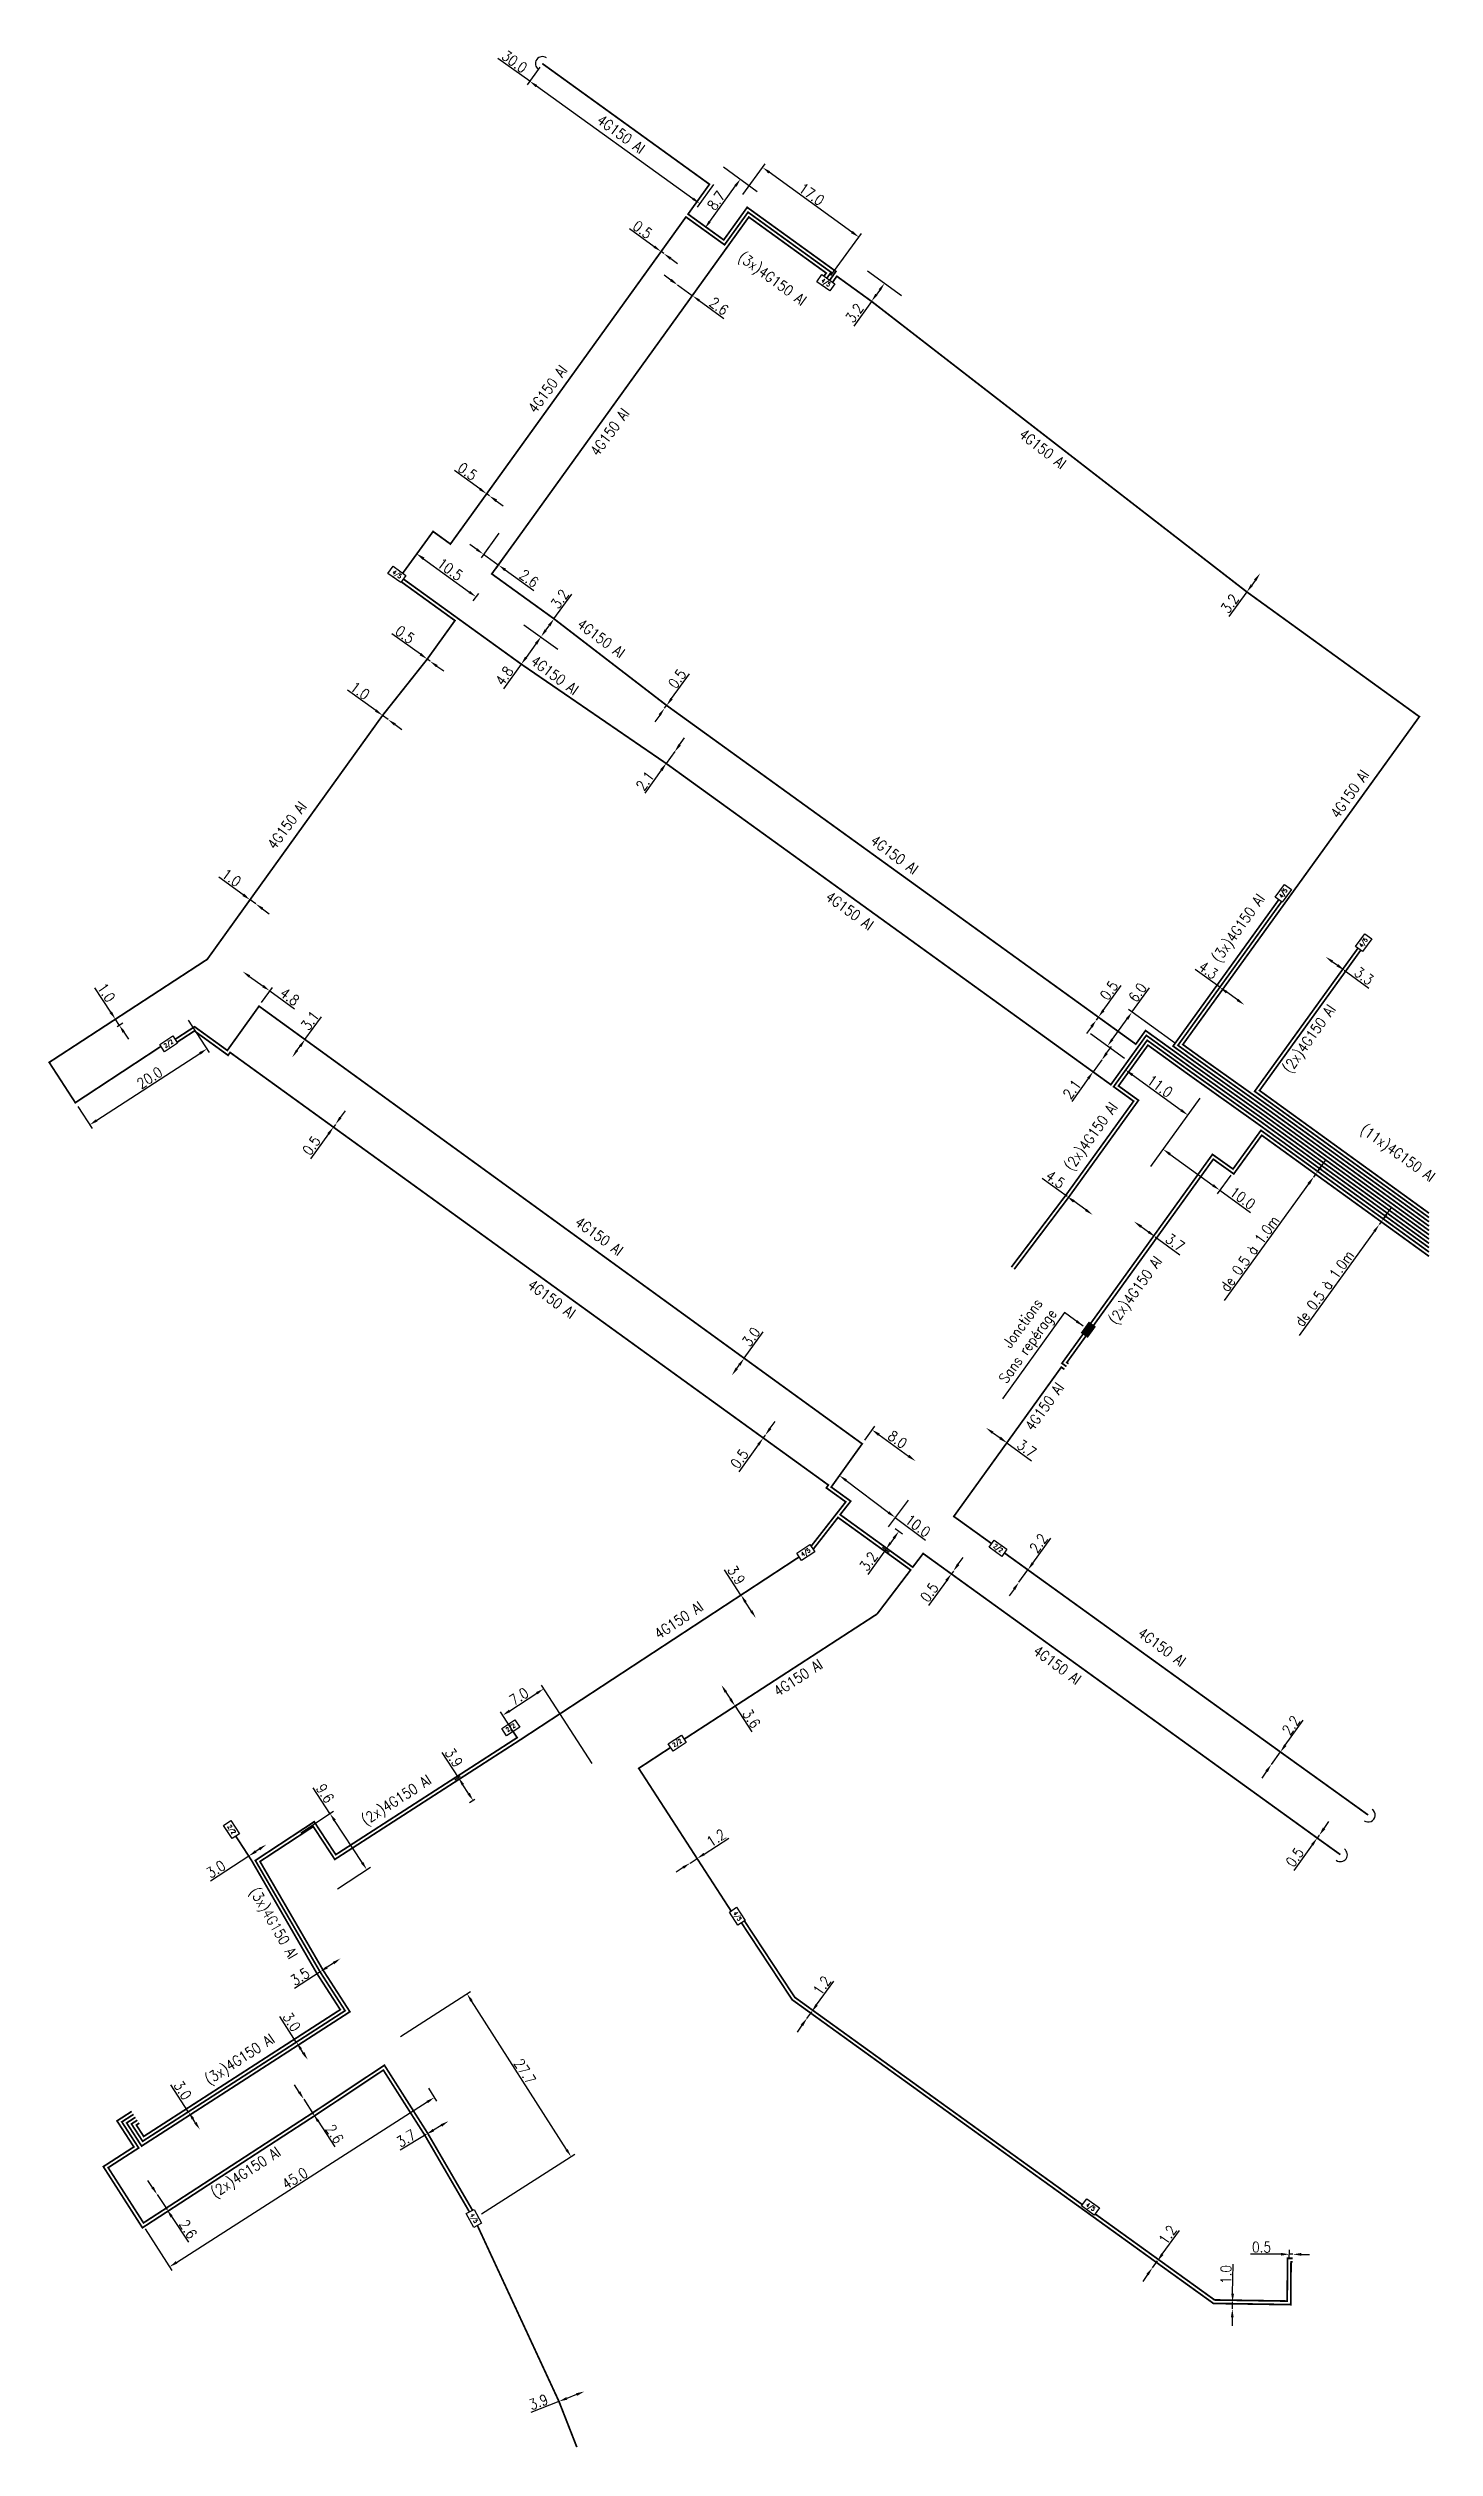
# Model space of a CAD drawing. Header units: millimetres. Extents: x 146511 to 147006, y 145000 to 146000.
# Drawn here: x 146802.3 to 147000.9, y 144999.9 to 145343.3 of the extents above; entities that cross this region are included whole.
import ezdxf
from ezdxf.enums import TextEntityAlignment as Align

# ---------------------------------------------------------------- set-up
doc = ezdxf.new("R2010")
doc.units = ezdxf.units.MM
doc.header["$PDMODE"] = 34
doc.linetypes.add('B_ST_AL', pattern=[2000, 1000, 1000])
doc.layers.get('0').update_dxf_attribs({"linetype": 'CONTINUOUS'})
doc.layers.get('DEFPOINTS').update_dxf_attribs({"linetype": 'CONTINUOUS'})
for name, color, linetype in [('B_110', 1, 'CONTINUOUS'), ('B_300', 7, 'CONTINUOUS'), ('B_310', 7, 'CONTINUOUS')]:
    doc.layers.add(name, color=color, linetype=linetype)
doc.styles.add('M_ROMANS', font='ROMANS.shx', dxfattribs={"width": 0.75})
doc.styles.get("Standard").update_dxf_attribs({"font": 'romans.shx', "width": 0.85})
doc.dimstyles.get("Standard").update_dxf_attribs({"dimtxt": 1.5, "dimasz": 1.2, "dimexe": 0.625, "dimexo": 0.625, "dimgap": 0.25, "dimtad": 1, "dimdec": 1, "dimzin": 0, "dimdsep": 46, "dimtxsty": 'Standard', "dimcen": -0.5, "dimadec": 0, "dimazin": 0, "dimtfac": 1, "dimtdec": 1, "dimtmove": 0, "dimatfit": 3, "dimfxl": 1, "dimtolj": 1, "dimtzin": 0, "dimarcsym": 0})

msp = doc.modelspace()

# ---------------------------------------------------------------- texts
at = {"layer": 'B_110', "linetype": 'Continuous', "width": 0.85}
for s, rotation, p in [('4G150 Al', 323.855, (146884.32, 145330.98)), ('(3x)4G150 Al', 323.855, (146905.95, 145310.21)), ('4G150 Al', 53.5391, (146873.83, 145294.51)), ('4G150 Al', 53.5391, (146882.72, 145288.34)), ('4G150 Al', 322.0569, (146944.7, 145285.94)), ('4G150 Al', 323.5391, (146881.47, 145258.82)), ('4G150 Al', 323.5391, (146874.84, 145253.56)), ('4G150 Al', 54.7585, (146988.65, 145236.55)), ('4G150 Al', 53.5225, (146836.5, 145232.07)), ('4G150 Al', 323.5391, (146923.47, 145227.87)), ('4G150 Al', 324.3075, (146917.05, 145219.85)), ('(3x)4G150 Al', 54.6399, (146972.78, 145217.32)), ('(2x)4G150 Al', 54.6569, (146982.91, 145201.49)), ('(2x)4G150 Al', 54.3318, (146951.68, 145187.5)), ('(11x)4G150 Al', 324.4238, (146995.48, 145185.11)), ('4G150 Al', 323.8953, (146881.19, 145173.29)), ('(2x)4G150 Al', 54.1757, (146958.04, 145165.48)), ('4G150 Al', 323.8953, (146874.39, 145164.3)), ('4G150 Al', 54.2157, (146944.95, 145148.89)), ('4G150 Al', 33.7792, (146892.59, 145118.33)), ('4G150 Al', 323.8953, (146961.76, 145114.49)), ('4G150 Al', 33.0159, (146909.69, 145110.1)), ('4G150 Al', 323.8953, (146946.78, 145111.92)), ('(2x)4G150 Al', 32.715, (146852.2, 145092.53)), ('(3x)4G150 Al', 300.233, (146834.53, 145074.94)), ('(3x)4G150 Al', 33.1584, (146829.77, 145055.45)), ('(2x)4G150 Al', 33.1584, (146830.63, 145039.26))]:
    msp.add_text(s, height=1.5, rotation=rotation, dxfattribs=at).set_placement(p, align=Align.MIDDLE)
at = {"layer": 'B_300', "linetype": 'Continuous', "insert": (146947.2, 145161.9), "char_height": 1.5, "attachment_point": 9, "rotation": 54.2191}
msp.add_mtext('\\A1;Jonctions\\PSans repérage', dxfattribs=at)

# ---------------------------------------------------------------- blocks, each defined once
blk = doc.blocks.new('*D3')
at = {"layer": 'B_110', "color": 0, "linetype": 'Continuous', "lineweight": -2, "transparency": 16777216}
for p, q in [((146852.75, 145058.77), (146862.8, 145065.2)), ((146876.53, 145042.58), (146862.92, 145063.85)), ((146864.34, 145033.36), (146877.7, 145041.9))]:
    blk.add_line(p, q, dxfattribs=at)
at = {"layer": 'B_110', "color": 0, "linetype": 'Continuous', "transparency": 16777216}
for points in [[(146863.09, 145063.96), (146862.75, 145063.74), (146862.28, 145064.86)], [(146876.69, 145042.68), (146876.36, 145042.47), (146877.17, 145041.57)]]:
    blk.add_solid(points, dxfattribs=at)
at = {"layer": 'DEFPOINTS', "color": 0, "linetype": 'Continuous', "transparency": 16777216}
for p in [(146862.28, 145064.86), (146852.22, 145058.44), (146863.81, 145033.02)]:
    blk.add_point(p, dxfattribs=at)
at = {"layer": 'B_110', "color": 0, "linetype": 'Continuous', "transparency": 16777216, "insert": (146870.57, 145053.75), "char_height": 1.5, "attachment_point": 5, "rotation": 302.5927}
blk.add_mtext('\\A1;27.7', dxfattribs=at)
blk = doc.blocks.new('*D4')
at = {"layer": 'B_110', "color": 0, "linetype": 'Continuous', "lineweight": -2, "transparency": 16777216}
for p, q in [((146875.44, 145006.54), (146871.43, 145004.96)), ((146877.96, 145007.52), (146876.56, 145006.97))]:
    blk.add_line(p, q, dxfattribs=at)
at = {"layer": 'B_110', "color": 0, "linetype": 'Continuous', "transparency": 16777216}
for points in [[(146876.49, 145007.16), (146876.63, 145006.79), (146875.44, 145006.54)], [(146877.88, 145007.71), (146878.03, 145007.33), (146879.07, 145007.96)]]:
    blk.add_solid(points, dxfattribs=at)
at = {"layer": 'DEFPOINTS', "color": 0, "linetype": 'Continuous', "transparency": 16777216}
for p in [(146875.44, 145006.54), (146879.07, 145007.96), (146879.07, 145007.96)]:
    blk.add_point(p, dxfattribs=at)
at = {"layer": 'B_110', "color": 0, "linetype": 'Continuous', "transparency": 16777216, "insert": (146872.51, 145006.46), "char_height": 1.5, "attachment_point": 5, "rotation": 21.3856}
blk.add_mtext('\\A1;3.9', dxfattribs=at)
blk = doc.blocks.new('*D5')
at = {"layer": 'B_110', "color": 0, "linetype": 'Continuous', "lineweight": -2, "transparency": 16777216}
for p, q in [((146856.45, 145044.75), (146852.7, 145042.51)), ((146858.6, 145046.03), (146857.48, 145045.37))]:
    blk.add_line(p, q, dxfattribs=at)
at = {"layer": 'B_110', "color": 0, "linetype": 'Continuous', "transparency": 16777216}
for points in [[(146858.5, 145046.2), (146858.7, 145045.86), (146859.63, 145046.65)], [(146857.38, 145045.54), (146857.58, 145045.19), (146856.45, 145044.75)]]:
    blk.add_solid(points, dxfattribs=at)
at = {"layer": 'DEFPOINTS', "color": 0, "linetype": 'Continuous', "transparency": 16777216}
for p in [(146859.63, 145046.65), (146859.63, 145046.65), (146856.45, 145044.75)]:
    blk.add_point(p, dxfattribs=at)
at = {"layer": 'B_110', "color": 0, "linetype": 'Continuous', "transparency": 16777216, "insert": (146853.55, 145044.18), "char_height": 1.5, "attachment_point": 5, "rotation": 30.8629}
blk.add_mtext('\\A1;3.7', dxfattribs=at)
blk = doc.blocks.new('*D6')
at = {"layer": 'B_110', "color": 0, "linetype": 'Continuous', "lineweight": -2, "transparency": 16777216}
for p, q in [((146838.25, 145050.81), (146837.59, 145051.82)), ((146838.9, 145049.81), (146840.31, 145047.62)), ((146840.96, 145046.62), (146843.34, 145042.95))]:
    blk.add_line(p, q, dxfattribs=at)
at = {"layer": 'B_110', "color": 0, "linetype": 'Continuous', "transparency": 16777216}
for points in [[(146838.41, 145050.92), (146838.08, 145050.7), (146838.9, 145049.81)], [(146841.13, 145046.73), (146840.8, 145046.51), (146840.31, 145047.62)]]:
    blk.add_solid(points, dxfattribs=at)
at = {"layer": 'DEFPOINTS', "color": 0, "linetype": 'Continuous', "transparency": 16777216}
for p in [(146838.9, 145049.81), (146838.9, 145049.81), (146840.31, 145047.62)]:
    blk.add_point(p, dxfattribs=at)
at = {"layer": 'B_110', "color": 0, "linetype": 'Continuous', "transparency": 16777216, "insert": (146843.32, 145044.82), "char_height": 1.5, "attachment_point": 5, "rotation": 302.9307}
blk.add_mtext('\\A1;2.6', dxfattribs=at)
blk = doc.blocks.new('*D7')
at = {"layer": 'B_110', "color": 0, "linetype": 'Continuous', "lineweight": -2, "transparency": 16777216}
for p, q in [((146817.26, 145037.17), (146816.6, 145038.17)), ((146817.91, 145036.16), (146819.33, 145033.98)), ((146819.99, 145032.98), (146822.38, 145029.32))]:
    blk.add_line(p, q, dxfattribs=at)
at = {"layer": 'B_110', "color": 0, "linetype": 'Continuous', "transparency": 16777216}
for points in [[(146817.42, 145037.28), (146817.09, 145037.06), (146817.91, 145036.16)], [(146820.16, 145033.09), (146819.82, 145032.87), (146819.33, 145033.98)]]:
    blk.add_solid(points, dxfattribs=at)
at = {"layer": 'DEFPOINTS', "color": 0, "linetype": 'Continuous', "transparency": 16777216}
for p in [(146817.91, 145036.16), (146817.91, 145036.16), (146819.33, 145033.98)]:
    blk.add_point(p, dxfattribs=at)
at = {"layer": 'B_110', "color": 0, "linetype": 'Continuous', "transparency": 16777216, "insert": (146822.35, 145031.19), "char_height": 1.5, "attachment_point": 5, "rotation": 303.1398}
blk.add_mtext('\\A1;2.6', dxfattribs=at)
blk = doc.blocks.new('*D8')
at = {"layer": 'B_110', "color": 0, "linetype": 'Continuous', "lineweight": -2, "transparency": 16777216}
for p, q in [((146822.4, 145047.95), (146819.87, 145051.85)), ((146823.38, 145046.44), (146823.05, 145046.95))]:
    blk.add_line(p, q, dxfattribs=at)
at = {"layer": 'B_110', "color": 0, "linetype": 'Continuous', "transparency": 16777216}
for points in [[(146823.22, 145047.06), (146822.88, 145046.84), (146822.4, 145047.95)], [(146823.54, 145046.55), (146823.21, 145046.33), (146824.03, 145045.44)]]:
    blk.add_solid(points, dxfattribs=at)
at = {"layer": 'DEFPOINTS', "color": 0, "linetype": 'Continuous', "transparency": 16777216}
for p in [(146822.4, 145047.95), (146824.03, 145045.44), (146824.03, 145045.44)]:
    blk.add_point(p, dxfattribs=at)
at = {"layer": 'B_110', "color": 0, "linetype": 'Continuous', "transparency": 16777216, "insert": (146821.57, 145051.06), "char_height": 1.5, "attachment_point": 5, "rotation": 302.9495}
blk.add_mtext('\\A1;3.0', dxfattribs=at)
blk = doc.blocks.new('*D9')
at = {"layer": 'B_110', "color": 0, "linetype": 'Continuous', "lineweight": -2, "transparency": 16777216}
for p, q in [((146837.84, 145057.95), (146835.48, 145061.63)), ((146838.82, 145056.44), (146838.49, 145056.95))]:
    blk.add_line(p, q, dxfattribs=at)
at = {"layer": 'B_110', "color": 0, "linetype": 'Continuous', "transparency": 16777216}
for points in [[(146838.66, 145057.05), (146838.33, 145056.84), (146837.84, 145057.95)], [(146838.99, 145056.55), (146838.65, 145056.33), (146839.47, 145055.43)]]:
    blk.add_solid(points, dxfattribs=at)
at = {"layer": 'DEFPOINTS', "color": 0, "linetype": 'Continuous', "transparency": 16777216}
for p in [(146837.84, 145057.95), (146839.47, 145055.43), (146839.47, 145055.43)]:
    blk.add_point(p, dxfattribs=at)
at = {"layer": 'B_110', "color": 0, "linetype": 'Continuous', "transparency": 16777216, "insert": (146837.18, 145060.84), "char_height": 1.5, "attachment_point": 5, "rotation": 302.8027}
blk.add_mtext('\\A1;3.0', dxfattribs=at)
blk = doc.blocks.new('*D10')
at = {"layer": 'B_110', "color": 0, "linetype": 'Continuous', "lineweight": -2, "transparency": 16777216}
for p, q in [((146841.24, 145068.01), (146837.57, 145065.62)), ((146843.16, 145069.26), (146842.24, 145068.66))]:
    blk.add_line(p, q, dxfattribs=at)
at = {"layer": 'B_110', "color": 0, "linetype": 'Continuous', "transparency": 16777216}
for points in [[(146842.13, 145068.83), (146842.35, 145068.49), (146841.24, 145068.01)], [(146843.05, 145069.43), (146843.27, 145069.09), (146844.17, 145069.92)]]:
    blk.add_solid(points, dxfattribs=at)
at = {"layer": 'DEFPOINTS', "color": 0, "linetype": 'Continuous', "transparency": 16777216}
for p in [(146841.24, 145068.01), (146844.17, 145069.92), (146844.17, 145069.92)]:
    blk.add_point(p, dxfattribs=at)
at = {"layer": 'B_110', "color": 0, "linetype": 'Continuous', "transparency": 16777216, "insert": (146838.36, 145067.32), "char_height": 1.5, "attachment_point": 5, "rotation": 33.1012}
blk.add_mtext('\\A1;3.5', dxfattribs=at)
blk = doc.blocks.new('B_310_03')
at = {"color": 0, "linetype": 'Continuous', "flags": 128}
blk.add_lwpolyline([(-2.25, -1.25), (-2.25, 1.25), (2.25, 1.25), (2.25, -1.25)], close=True, dxfattribs=at)
at = {"color": 0, "linetype": 'Continuous', "style": 'M_ROMANS', "width": 0.75}
blk.add_text('4/5', height=1.2, dxfattribs=at).set_placement((0, 0), align=Align.MIDDLE)
at = {"color": 0, "linetype": 'Continuous', "width": 0.75, "flags": 3}
for tag, p in [('DEF_COUP', (0, -7.5)), ('DEF_LEG', (0, -5)), ('DEF_TYPE', (0, -10))]:
    blk.add_attdef(tag, text='', height=1.2, dxfattribs=at).set_placement(p, align=Align.MIDDLE)
blk = doc.blocks.new('*D11')
at = {"layer": 'B_110', "color": 0, "linetype": 'Continuous', "lineweight": -2, "transparency": 16777216}
for p, q in [((146856.75, 145051.35), (146857.93, 145049.51)), ((146820.69, 145026.44), (146856.59, 145049.39)), ((146816.19, 145031.25), (146820.02, 145025.27))]:
    blk.add_line(p, q, dxfattribs=at)
at = {"layer": 'B_110', "color": 0, "linetype": 'Continuous', "transparency": 16777216}
for points in [[(146856.48, 145049.55), (146856.69, 145049.22), (146857.6, 145050.03)], [(146820.59, 145026.61), (146820.8, 145026.27), (146819.68, 145025.79)]]:
    blk.add_solid(points, dxfattribs=at)
at = {"layer": 'DEFPOINTS', "color": 0, "linetype": 'Continuous', "transparency": 16777216}
for p in [(146856.42, 145051.88), (146857.6, 145050.03), (146815.86, 145031.78)]:
    blk.add_point(p, dxfattribs=at)
at = {"layer": 'B_110', "color": 0, "linetype": 'Continuous', "transparency": 16777216, "insert": (146837.63, 145038.46), "char_height": 1.5, "attachment_point": 5, "rotation": 32.5927}
blk.add_mtext('\\A1;45.0', dxfattribs=at)
blk = doc.blocks.new('*D12')
at = {"layer": 'B_110', "color": 0, "linetype": 'Continuous', "lineweight": -2, "transparency": 16777216}
for p, q in [((146831.03, 145084.58), (146825.54, 145081)), ((146832.54, 145085.56), (146832.03, 145085.23))]:
    blk.add_line(p, q, dxfattribs=at)
at = {"layer": 'B_110', "color": 0, "linetype": 'Continuous', "transparency": 16777216}
for points in [[(146831.92, 145085.4), (146832.14, 145085.06), (146831.03, 145084.58)], [(146832.43, 145085.73), (146832.64, 145085.39), (146833.54, 145086.22)]]:
    blk.add_solid(points, dxfattribs=at)
at = {"layer": 'DEFPOINTS', "color": 0, "linetype": 'Continuous', "transparency": 16777216}
for p in [(146831.03, 145084.58), (146833.54, 145086.22), (146833.54, 145086.22)]:
    blk.add_point(p, dxfattribs=at)
at = {"layer": 'B_110', "color": 0, "linetype": 'Continuous', "transparency": 16777216, "insert": (146826.32, 145082.7), "char_height": 1.5, "attachment_point": 5, "rotation": 33.1101}
blk.add_mtext('\\A1;3.0', dxfattribs=at)
blk = doc.blocks.new('B_310_02')
at = {"color": 0, "linetype": 'Continuous', "flags": 128}
blk.add_lwpolyline([(-2.25, -1.25), (-2.25, 1.25), (2.25, 1.25), (2.25, -1.25)], close=True, dxfattribs=at)
at = {"color": 0, "linetype": 'Continuous', "style": 'M_ROMANS', "width": 0.75}
blk.add_text('2/2', height=1.2, dxfattribs=at).set_placement((0, 0), align=Align.MIDDLE)
at = {"color": 0, "linetype": 'Continuous', "style": 'M_ROMANS', "width": 0.75, "flags": 3}
for tag, p in [('DEF_COUP', (0, -7.5)), ('DEF_LEG', (0, -5)), ('DEF_TYPE', (0, -10))]:
    blk.add_attdef(tag, text='', height=1.2, dxfattribs=at).set_placement(p, align=Align.MIDDLE)
blk = doc.blocks.new('*D13')
at = {"layer": 'B_110', "color": 0, "linetype": 'Continuous', "lineweight": -2, "transparency": 16777216}
for p, q in [((146861.04, 145095.8), (146858.7, 145099.42)), ((146861.28, 145095.95), (146860.51, 145095.46)), ((146862.5, 145093.53), (146861.69, 145094.79)), ((146863.39, 145092.67), (146862.63, 145092.18))]:
    blk.add_line(p, q, dxfattribs=at)
at = {"layer": 'B_110', "color": 0, "linetype": 'Continuous', "transparency": 16777216}
for points in [[(146861.86, 145094.9), (146861.52, 145094.68), (146861.04, 145095.8)], [(146862.67, 145093.64), (146862.33, 145093.42), (146863.15, 145092.52)]]:
    blk.add_solid(points, dxfattribs=at)
at = {"layer": 'DEFPOINTS', "color": 0, "linetype": 'Continuous', "transparency": 16777216}
for p in [(146861.8, 145096.29), (146863.15, 145092.52), (146863.92, 145093.01)]:
    blk.add_point(p, dxfattribs=at)
at = {"layer": 'B_110', "color": 0, "linetype": 'Continuous', "transparency": 16777216, "insert": (146860.39, 145098.66), "char_height": 1.5, "attachment_point": 5, "rotation": 302.8081}
blk.add_mtext('\\A1;3.9', dxfattribs=at)
blk = doc.blocks.new('*D14')
at = {"layer": 'B_110', "color": 0, "linetype": 'Continuous', "lineweight": -2, "transparency": 16777216}
for p, q in [((146842.65, 145090.67), (146840.26, 145094.33)), ((146838.47, 145087.92), (146843.18, 145091.01)), ((146847.26, 145083.65), (146843.31, 145089.67)), ((146843.73, 145079.9), (146848.44, 145082.99))]:
    blk.add_line(p, q, dxfattribs=at)
at = {"layer": 'B_110', "color": 0, "linetype": 'Continuous', "transparency": 16777216}
for points in [[(146843.48, 145089.78), (146843.15, 145089.56), (146842.65, 145090.67)], [(146847.43, 145083.76), (146847.1, 145083.54), (146847.92, 145082.64)]]:
    blk.add_solid(points, dxfattribs=at)
at = {"layer": 'DEFPOINTS', "color": 0, "linetype": 'Continuous', "transparency": 16777216}
for p in [(146837.94, 145087.58), (146847.92, 145082.64), (146843.21, 145079.55)]:
    blk.add_point(p, dxfattribs=at)
at = {"layer": 'B_110', "color": 0, "linetype": 'Continuous', "transparency": 16777216, "insert": (146841.96, 145093.55), "char_height": 1.5, "attachment_point": 5, "rotation": 303.2738}
blk.add_mtext('\\A1;9.6', dxfattribs=at)
blk = doc.blocks.new('*D15')
at = {"layer": 'B_110', "color": 0, "linetype": 'Continuous', "lineweight": -2, "transparency": 16777216}
for p, q in [((146880.19, 145097.8), (146872.93, 145109.04)), ((146868.88, 145102.4), (146867.05, 145105.24)), ((146868.39, 145105.37), (146872.26, 145107.87))]:
    blk.add_line(p, q, dxfattribs=at)
at = {"layer": 'B_110', "color": 0, "linetype": 'Continuous', "transparency": 16777216}
for points in [[(146872.15, 145108.03), (146872.36, 145107.7), (146873.26, 145108.52)], [(146868.28, 145105.54), (146868.5, 145105.2), (146867.38, 145104.72)]]:
    blk.add_solid(points, dxfattribs=at)
at = {"layer": 'DEFPOINTS', "color": 0, "linetype": 'Continuous', "transparency": 16777216}
for p in [(146873.26, 145108.52), (146869.22, 145101.88), (146880.53, 145097.28)]:
    blk.add_point(p, dxfattribs=at)
at = {"layer": 'B_110', "color": 0, "linetype": 'Continuous', "transparency": 16777216, "insert": (146869.71, 145107.41), "char_height": 1.5, "attachment_point": 5, "rotation": 32.8621}
blk.add_mtext('\\A1;7.0', dxfattribs=at)
blk = doc.blocks.new('*D16')
at = {"layer": 'B_110', "color": 0, "linetype": 'Continuous', "lineweight": -2, "transparency": 16777216}
for p, q in [((146901.5, 145121.93), (146899.16, 145125.54)), ((146902.96, 145119.66), (146902.15, 145120.92))]:
    blk.add_line(p, q, dxfattribs=at)
at = {"layer": 'B_110', "color": 0, "linetype": 'Continuous', "transparency": 16777216}
for points in [[(146902.32, 145121.03), (146901.98, 145120.81), (146901.5, 145121.93)], [(146903.13, 145119.77), (146902.8, 145119.55), (146903.62, 145118.65)]]:
    blk.add_solid(points, dxfattribs=at)
at = {"layer": 'DEFPOINTS', "color": 0, "linetype": 'Continuous', "transparency": 16777216}
for p in [(146901.5, 145121.93), (146903.62, 145118.65), (146903.62, 145118.65)]:
    blk.add_point(p, dxfattribs=at)
at = {"layer": 'B_110', "color": 0, "linetype": 'Continuous', "transparency": 16777216, "insert": (146900.84, 145124.78), "char_height": 1.5, "attachment_point": 5, "rotation": 302.8957}
blk.add_mtext('\\A1;3.9', dxfattribs=at)
blk = doc.blocks.new('*D17')
at = {"layer": 'B_110', "color": 0, "linetype": 'Continuous', "lineweight": -2, "transparency": 16777216}
for p, q in [((146899.34, 145108.05), (146899.99, 145107.04)), ((146900.65, 145106.03), (146903.03, 145102.36))]:
    blk.add_line(p, q, dxfattribs=at)
at = {"layer": 'B_110', "color": 0, "linetype": 'Continuous', "transparency": 16777216}
for points in [[(146899.51, 145108.15), (146899.17, 145107.94), (146898.69, 145109.05)], [(146900.16, 145107.15), (146899.83, 145106.93), (146900.65, 145106.03)]]:
    blk.add_solid(points, dxfattribs=at)
at = {"layer": 'DEFPOINTS', "color": 0, "linetype": 'Continuous', "transparency": 16777216}
for p in [(146898.69, 145109.05), (146898.69, 145109.05), (146900.65, 145106.03)]:
    blk.add_point(p, dxfattribs=at)
at = {"layer": 'B_110', "color": 0, "linetype": 'Continuous', "transparency": 16777216, "insert": (146903, 145104.24), "char_height": 1.5, "attachment_point": 5, "rotation": 302.965}
blk.add_mtext('\\A1;3.6', dxfattribs=at)
blk = doc.blocks.new('*D18')
at = {"layer": 'B_110', "color": 0, "linetype": 'Continuous', "lineweight": -2, "transparency": 16777216}
for p, q in [((146894.21, 145083.57), (146895.22, 145084.22)), ((146896.23, 145084.87), (146899.74, 145087.15)), ((146893.21, 145082.92), (146892.2, 145082.27))]:
    blk.add_line(p, q, dxfattribs=at)
at = {"layer": 'B_110', "color": 0, "linetype": 'Continuous', "transparency": 16777216}
for points in [[(146896.12, 145085.04), (146896.34, 145084.71), (146895.22, 145084.22)], [(146893.1, 145083.09), (146893.31, 145082.75), (146894.21, 145083.57)]]:
    blk.add_solid(points, dxfattribs=at)
at = {"layer": 'DEFPOINTS', "color": 0, "linetype": 'Continuous', "transparency": 16777216}
for p in [(146895.22, 145084.22), (146894.21, 145083.57), (146894.21, 145083.57)]:
    blk.add_point(p, dxfattribs=at)
at = {"layer": 'B_110', "color": 0, "linetype": 'Continuous', "transparency": 16777216, "insert": (146897.94, 145087.18), "char_height": 1.5, "attachment_point": 5, "rotation": 32.9279}
blk.add_mtext('\\A1;1.2', dxfattribs=at)
blk = doc.blocks.new('*D19')
at = {"layer": 'B_110', "color": 0, "linetype": 'Continuous', "lineweight": -2, "transparency": 16777216}
for p, q in [((146919.21, 145144.07), (146920.65, 145146.07)), ((146921.26, 145144.86), (146925.48, 145141.82))]:
    blk.add_line(p, q, dxfattribs=at)
at = {"layer": 'B_110', "color": 0, "linetype": 'Continuous', "transparency": 16777216}
for points in [[(146921.38, 145145.03), (146921.14, 145144.7), (146920.29, 145145.56)], [(146925.59, 145141.99), (146925.36, 145141.66), (146926.45, 145141.12)]]:
    blk.add_solid(points, dxfattribs=at)
at = {"layer": 'DEFPOINTS', "color": 0, "linetype": 'Continuous', "transparency": 16777216}
for p in [(146918.85, 145143.57), (146926.45, 145141.12), (146926.45, 145141.12)]:
    blk.add_point(p, dxfattribs=at)
at = {"layer": 'B_110', "color": 0, "linetype": 'Continuous', "transparency": 16777216, "insert": (146923.92, 145144.18), "char_height": 1.5, "attachment_point": 5, "rotation": 324.2233}
blk.add_mtext('\\A1;8.0', dxfattribs=at)
blk = doc.blocks.new('*D20')
at = {"layer": 'B_110', "color": 0, "linetype": 'Continuous', "lineweight": -2, "transparency": 16777216}
for p, q in [((146916.56, 145138.31), (146922.63, 145133.74)), ((146923.59, 145133.02), (146927.91, 145129.77))]:
    blk.add_line(p, q, dxfattribs=at)
at = {"layer": 'B_110', "color": 0, "linetype": 'Continuous', "transparency": 16777216}
for points in [[(146916.68, 145138.47), (146916.44, 145138.15), (146915.6, 145139.03)], [(146922.75, 145133.9), (146922.51, 145133.58), (146923.59, 145133.02)]]:
    blk.add_solid(points, dxfattribs=at)
at = {"layer": 'DEFPOINTS', "color": 0, "linetype": 'Continuous', "transparency": 16777216}
for p in [(146915.6, 145139.03), (146923.59, 145133.02), (146923.59, 145133.02)]:
    blk.add_point(p, dxfattribs=at)
at = {"layer": 'B_110', "color": 0, "linetype": 'Continuous', "transparency": 16777216, "insert": (146926.83, 145131.83), "char_height": 1.5, "attachment_point": 5, "rotation": 323.0602}
blk.add_mtext('\\A1;10.0', dxfattribs=at)
blk = doc.blocks.new('*D21')
at = {"layer": 'B_110', "color": 0, "linetype": 'Continuous', "lineweight": -2, "transparency": 16777216}
for p, q in [((146901.96, 145155.81), (146904.69, 145159.57)), ((146900.9, 145154.36), (146901.25, 145154.84))]:
    blk.add_line(p, q, dxfattribs=at)
at = {"layer": 'B_110', "color": 0, "linetype": 'Continuous', "transparency": 16777216}
for points in [[(146900.74, 145154.47), (146901.06, 145154.24), (146900.2, 145153.38)], [(146901.09, 145154.96), (146901.42, 145154.72), (146901.96, 145155.81)]]:
    blk.add_solid(points, dxfattribs=at)
at = {"layer": 'DEFPOINTS', "color": 0, "linetype": 'Continuous', "transparency": 16777216}
for p in [(146900.2, 145153.38), (146900.2, 145153.38), (146901.96, 145155.81)]:
    blk.add_point(p, dxfattribs=at)
at = {"layer": 'B_110', "color": 0, "linetype": 'Continuous', "transparency": 16777216, "insert": (146902.95, 145158.88), "char_height": 1.5, "attachment_point": 5, "rotation": 54.0494}
blk.add_mtext('\\A1;3.0', dxfattribs=at)
blk = doc.blocks.new('*D22')
at = {"layer": 'B_110', "color": 0, "linetype": 'Continuous', "lineweight": -2, "transparency": 16777216}
for p, q in [((146905.68, 145145.79), (146906.38, 145146.76)), ((146903.98, 145143.44), (146901.17, 145139.54)), ((146904.97, 145144.81), (146904.68, 145144.41))]:
    blk.add_line(p, q, dxfattribs=at)
at = {"layer": 'B_110', "color": 0, "linetype": 'Continuous', "transparency": 16777216}
for points in [[(146905.51, 145145.9), (146905.84, 145145.67), (146904.97, 145144.81)], [(146903.82, 145143.55), (146904.14, 145143.32), (146904.68, 145144.41)]]:
    blk.add_solid(points, dxfattribs=at)
at = {"layer": 'DEFPOINTS', "color": 0, "linetype": 'Continuous', "transparency": 16777216}
for p in [(146904.68, 145144.41), (146904.97, 145144.81), (146904.97, 145144.81)]:
    blk.add_point(p, dxfattribs=at)
at = {"layer": 'B_110', "color": 0, "linetype": 'Continuous', "transparency": 16777216, "insert": (146901.28, 145141.42), "char_height": 1.5, "attachment_point": 5, "rotation": 54.1615}
blk.add_mtext('\\A1;0.5', dxfattribs=at)
blk = doc.blocks.new('*D23')
at = {"layer": 'B_110', "color": 0, "linetype": 'Continuous', "lineweight": -2, "transparency": 16777216}
for p, q in [((146844.15, 145190.25), (146844.86, 145191.23)), ((146842.45, 145187.91), (146839.89, 145184.37)), ((146843.45, 145189.28), (146843.15, 145188.88))]:
    blk.add_line(p, q, dxfattribs=at)
at = {"layer": 'B_110', "color": 0, "linetype": 'Continuous', "transparency": 16777216}
for points in [[(146843.99, 145190.37), (146844.31, 145190.14), (146843.45, 145189.28)], [(146842.29, 145188.02), (146842.61, 145187.79), (146843.15, 145188.88)]]:
    blk.add_solid(points, dxfattribs=at)
at = {"layer": 'DEFPOINTS', "color": 0, "linetype": 'Continuous', "transparency": 16777216}
for p in [(146843.15, 145188.88), (146843.45, 145189.28), (146843.45, 145189.28)]:
    blk.add_point(p, dxfattribs=at)
at = {"layer": 'B_110', "color": 0, "linetype": 'Continuous', "transparency": 16777216, "insert": (146840.01, 145186.24), "char_height": 1.5, "attachment_point": 5, "rotation": 54.0744}
blk.add_mtext('\\A1;0.5', dxfattribs=at)
blk = doc.blocks.new('*D24')
at = {"layer": 'B_110', "color": 0, "linetype": 'Continuous', "lineweight": -2, "transparency": 16777216}
for p, q in [((146921.74, 145128.76), (146922.71, 145128.06)), ((146923.38, 145130.04), (146922.91, 145129.39)), ((146924.62, 145130.63), (146923.57, 145131.38)), ((146922.21, 145128.42), (146919.65, 145124.88))]:
    blk.add_line(p, q, dxfattribs=at)
at = {"layer": 'B_110', "color": 0, "linetype": 'Continuous', "transparency": 16777216}
for points in [[(146922.75, 145129.51), (146923.07, 145129.28), (146922.21, 145128.42)], [(146923.21, 145130.16), (146923.54, 145129.93), (146924.08, 145131.02)]]:
    blk.add_solid(points, dxfattribs=at)
at = {"layer": 'DEFPOINTS', "color": 0, "linetype": 'Continuous', "transparency": 16777216}
for p in [(146921.23, 145129.13), (146924.08, 145131.02), (146925.12, 145130.26)]:
    blk.add_point(p, dxfattribs=at)
at = {"layer": 'B_110', "color": 0, "linetype": 'Continuous', "transparency": 16777216, "insert": (146919.76, 145126.75), "char_height": 1.5, "attachment_point": 5, "rotation": 54.1549}
blk.add_mtext('\\A1;3.2', dxfattribs=at)
blk = doc.blocks.new('*D25')
at = {"layer": 'B_110', "color": 0, "linetype": 'Continuous', "lineweight": -2, "transparency": 16777216}
for p, q in [((146839.08, 145201.42), (146841.43, 145204.66)), ((146837.96, 145199.88), (146838.37, 145200.45))]:
    blk.add_line(p, q, dxfattribs=at)
at = {"layer": 'B_110', "color": 0, "linetype": 'Continuous', "transparency": 16777216}
for points in [[(146838.21, 145200.57), (146838.54, 145200.33), (146839.08, 145201.42)], [(146837.8, 145200), (146838.12, 145199.77), (146837.26, 145198.91)]]:
    blk.add_solid(points, dxfattribs=at)
at = {"layer": 'DEFPOINTS', "color": 0, "linetype": 'Continuous', "transparency": 16777216}
for p in [(146839.08, 145201.42), (146837.26, 145198.91), (146837.26, 145198.91)]:
    blk.add_point(p, dxfattribs=at)
at = {"layer": 'B_110', "color": 0, "linetype": 'Continuous', "transparency": 16777216, "insert": (146839.8, 145204.12), "char_height": 1.5, "attachment_point": 5, "rotation": 54.0399}
blk.add_mtext('\\A1;3.1', dxfattribs=at)
blk = doc.blocks.new('*D26')
at = {"layer": 'B_110', "color": 0, "linetype": 'Continuous', "lineweight": -2, "transparency": 16777216}
for p, q in [((146831.14, 145210.46), (146833.07, 145209.07)), ((146832.86, 145206.71), (146834.41, 145208.87)), ((146834.05, 145208.37), (146837.6, 145205.82))]:
    blk.add_line(p, q, dxfattribs=at)
at = {"layer": 'B_110', "color": 0, "linetype": 'Continuous', "transparency": 16777216}
for points in [[(146831.25, 145210.62), (146831.02, 145210.3), (146830.16, 145211.16)], [(146833.19, 145209.23), (146832.96, 145208.9), (146834.05, 145208.37)]]:
    blk.add_solid(points, dxfattribs=at)
at = {"layer": 'DEFPOINTS', "color": 0, "linetype": 'Continuous', "transparency": 16777216}
for p in [(146830.16, 145211.16), (146830.16, 145211.16), (146832.49, 145206.2)]:
    blk.add_point(p, dxfattribs=at)
at = {"layer": 'B_110', "color": 0, "linetype": 'Continuous', "transparency": 16777216, "insert": (146836.89, 145207.55), "char_height": 1.5, "attachment_point": 5, "rotation": 324.3163}
blk.add_mtext('\\A1;4.8', dxfattribs=at)
blk = doc.blocks.new('*D27')
at = {"layer": 'B_110', "color": 0, "linetype": 'Continuous', "lineweight": -2, "transparency": 16777216}
for p, q in [((146822.37, 145204.2), (146825.38, 145199.56)), ((146809.26, 145189.86), (146824.03, 145199.43)), ((146806.54, 145191.85), (146808.59, 145188.68))]:
    blk.add_line(p, q, dxfattribs=at)
at = {"layer": 'B_110', "color": 0, "linetype": 'Continuous', "transparency": 16777216}
for points in [[(146823.92, 145199.6), (146824.14, 145199.26), (146825.04, 145200.08)], [(146809.15, 145190.02), (146809.37, 145189.69), (146808.25, 145189.2)]]:
    blk.add_solid(points, dxfattribs=at)
at = {"layer": 'DEFPOINTS', "color": 0, "linetype": 'Continuous', "transparency": 16777216}
for p in [(146822.03, 145204.72), (146825.04, 145200.08), (146806.2, 145192.38)]:
    blk.add_point(p, dxfattribs=at)
at = {"layer": 'B_110', "color": 0, "linetype": 'Continuous', "transparency": 16777216, "insert": (146816.84, 145195.96), "char_height": 1.5, "attachment_point": 5, "rotation": 32.9418}
blk.add_mtext('\\A1;20.0', dxfattribs=at)
blk = doc.blocks.new('*D28')
at = {"layer": 'B_110', "color": 0, "linetype": 'Continuous', "lineweight": -2, "transparency": 16777216}
for p, q in [((146931.91, 145125.36), (146931.62, 145124.95)), ((146932.61, 145126.33), (146933.32, 145127.3)), ((146930.91, 145123.98), (146928.35, 145120.44))]:
    blk.add_line(p, q, dxfattribs=at)
at = {"layer": 'B_110', "color": 0, "linetype": 'Continuous', "transparency": 16777216}
for points in [[(146932.45, 145126.45), (146932.78, 145126.21), (146931.91, 145125.36)], [(146930.75, 145124.1), (146931.08, 145123.86), (146931.62, 145124.95)]]:
    blk.add_solid(points, dxfattribs=at)
at = {"layer": 'DEFPOINTS', "color": 0, "linetype": 'Continuous', "transparency": 16777216}
for p in [(146931.91, 145125.36), (146931.91, 145125.36), (146931.62, 145124.95)]:
    blk.add_point(p, dxfattribs=at)
at = {"layer": 'B_110', "color": 0, "linetype": 'Continuous', "transparency": 16777216, "insert": (146928.47, 145122.31), "char_height": 1.5, "attachment_point": 5, "rotation": 54.1549}
blk.add_mtext('\\A1;0.5', dxfattribs=at)
blk = doc.blocks.new('*D29')
at = {"layer": 'B_110', "color": 0, "linetype": 'Continuous', "lineweight": -2, "transparency": 16777216}
for p, q in [((146984.28, 145087.57), (146983.99, 145087.16)), ((146984.98, 145088.54), (146985.68, 145089.52)), ((146983.29, 145086.19), (146980.67, 145082.53))]:
    blk.add_line(p, q, dxfattribs=at)
at = {"layer": 'B_110', "color": 0, "linetype": 'Continuous', "transparency": 16777216}
for points in [[(146984.82, 145088.66), (146985.14, 145088.43), (146984.28, 145087.57)], [(146983.13, 145086.3), (146983.45, 145086.07), (146983.99, 145087.16)]]:
    blk.add_solid(points, dxfattribs=at)
at = {"layer": 'DEFPOINTS', "color": 0, "linetype": 'Continuous', "transparency": 16777216}
for p in [(146984.28, 145087.57), (146984.28, 145087.57), (146983.99, 145087.16)]:
    blk.add_point(p, dxfattribs=at)
at = {"layer": 'B_110', "color": 0, "linetype": 'Continuous', "transparency": 16777216, "insert": (146980.78, 145084.4), "char_height": 1.5, "attachment_point": 5, "rotation": 54.3565}
blk.add_mtext('\\A1;0.5', dxfattribs=at)
blk = doc.blocks.new('B_300_05')
at = {"color": 0, "linetype": 'Continuous'}
blk.add_arc((0, 0), 1, 270, 90, dxfattribs=at)
at = {"color": 0, "linetype": 'Continuous', "width": 0.75, "flags": 3}
for tag, p in [('DEF_COUP', (0, -7.5)), ('DEF_LEG', (0, -5)), ('DEF_TYPE', (0, -10))]:
    blk.add_attdef(tag, text='', height=1.2, dxfattribs=at).set_placement(p, align=Align.MIDDLE)
blk = doc.blocks.new('*D30')
at = {"layer": 'B_110', "color": 0, "linetype": 'Continuous', "lineweight": -2, "transparency": 16777216}
for p, q in [((146979.43, 145100.45), (146981.98, 145104)), ((146977.45, 145097.69), (146978.73, 145099.47)), ((146976.75, 145096.71), (146976.05, 145095.74))]:
    blk.add_line(p, q, dxfattribs=at)
at = {"layer": 'B_110', "color": 0, "linetype": 'Continuous', "transparency": 16777216}
for points in [[(146976.58, 145096.83), (146976.91, 145096.59), (146977.45, 145097.69)], [(146979.27, 145100.56), (146979.59, 145100.33), (146978.73, 145099.47)]]:
    blk.add_solid(points, dxfattribs=at)
at = {"layer": 'DEFPOINTS', "color": 0, "linetype": 'Continuous', "transparency": 16777216}
for p in [(146977.45, 145097.69), (146977.45, 145097.69), (146978.73, 145099.47)]:
    blk.add_point(p, dxfattribs=at)
at = {"layer": 'B_110', "color": 0, "linetype": 'Continuous', "transparency": 16777216, "insert": (146980.25, 145103.29), "char_height": 1.5, "attachment_point": 5, "rotation": 54.2923}
blk.add_mtext('\\A1;2.2', dxfattribs=at)
blk = doc.blocks.new('*D31')
at = {"layer": 'B_110', "color": 0, "linetype": 'Continuous', "lineweight": -2, "transparency": 16777216}
for p, q in [((146943.28, 145126.51), (146945.84, 145130.05)), ((146941.29, 145123.75), (146942.58, 145125.53)), ((146940.59, 145122.78), (146939.89, 145121.8))]:
    blk.add_line(p, q, dxfattribs=at)
at = {"layer": 'B_110', "color": 0, "linetype": 'Continuous', "transparency": 16777216}
for points in [[(146943.12, 145126.62), (146943.44, 145126.39), (146942.58, 145125.53)], [(146940.43, 145122.89), (146940.75, 145122.66), (146941.29, 145123.75)]]:
    blk.add_solid(points, dxfattribs=at)
at = {"layer": 'DEFPOINTS', "color": 0, "linetype": 'Continuous', "transparency": 16777216}
for p in [(146942.58, 145125.53), (146941.29, 145123.75), (146941.29, 145123.75)]:
    blk.add_point(p, dxfattribs=at)
at = {"layer": 'B_110', "color": 0, "linetype": 'Continuous', "transparency": 16777216, "insert": (146944.1, 145129.35), "char_height": 1.5, "attachment_point": 5, "rotation": 54.1523}
blk.add_mtext('\\A1;2.2', dxfattribs=at)
blk = doc.blocks.new('*D32')
at = {"layer": 'B_110', "color": 0, "linetype": 'Continuous', "lineweight": -2, "transparency": 16777216}
for p, q in [((146912.33, 145063.29), (146914.78, 145066.68)), ((146910.22, 145060.37), (146909.52, 145059.39)), ((146910.93, 145061.34), (146911.63, 145062.31))]:
    blk.add_line(p, q, dxfattribs=at)
at = {"layer": 'B_110', "color": 0, "linetype": 'Continuous', "transparency": 16777216}
for points in [[(146912.17, 145063.4), (146912.49, 145063.17), (146911.63, 145062.31)], [(146910.06, 145060.48), (146910.39, 145060.25), (146910.93, 145061.34)]]:
    blk.add_solid(points, dxfattribs=at)
at = {"layer": 'DEFPOINTS', "color": 0, "linetype": 'Continuous', "transparency": 16777216}
for p in [(146910.93, 145061.34), (146910.93, 145061.34), (146911.63, 145062.31)]:
    blk.add_point(p, dxfattribs=at)
at = {"layer": 'B_110', "color": 0, "linetype": 'Continuous', "transparency": 16777216, "insert": (146913.09, 145066.06), "char_height": 1.5, "attachment_point": 5, "rotation": 54.2055}
blk.add_mtext('\\A1;1.2', dxfattribs=at)
blk = doc.blocks.new('*D33')
at = {"layer": 'B_110', "color": 0, "linetype": 'Continuous', "lineweight": -2, "transparency": 16777216}
for p, q in [((146961.81, 145027.62), (146964.26, 145031.02)), ((146960.41, 145025.67), (146961.11, 145026.64)), ((146959.71, 145024.7), (146959.01, 145023.72))]:
    blk.add_line(p, q, dxfattribs=at)
at = {"layer": 'B_110', "color": 0, "linetype": 'Continuous', "transparency": 16777216}
for points in [[(146959.55, 145024.81), (146959.87, 145024.58), (146960.41, 145025.67)], [(146961.65, 145027.73), (146961.98, 145027.5), (146961.11, 145026.64)]]:
    blk.add_solid(points, dxfattribs=at)
at = {"layer": 'DEFPOINTS', "color": 0, "linetype": 'Continuous', "transparency": 16777216}
for p in [(146960.41, 145025.67), (146960.41, 145025.67), (146961.11, 145026.64)]:
    blk.add_point(p, dxfattribs=at)
at = {"layer": 'B_110', "color": 0, "linetype": 'Continuous', "transparency": 16777216, "insert": (146962.58, 145030.39), "char_height": 1.5, "attachment_point": 5, "rotation": 54.2465}
blk.add_mtext('\\A1;1.2', dxfattribs=at)
blk = doc.blocks.new('*D34')
at = {"layer": 'B_110', "color": 0, "linetype": 'Continuous', "lineweight": -2, "transparency": 16777216}
for p, q in [((146971.89, 145021.97), (146971.95, 145026.18)), ((146971.85, 145019.77), (146971.87, 145020.77)), ((146971.83, 145018.57), (146971.82, 145017.37))]:
    blk.add_line(p, q, dxfattribs=at)
at = {"layer": 'B_110', "color": 0, "linetype": 'Continuous', "transparency": 16777216}
for points in [[(146971.63, 145018.57), (146972.03, 145018.57), (146971.85, 145019.77)], [(146971.69, 145021.97), (146972.09, 145021.97), (146971.87, 145020.77)]]:
    blk.add_solid(points, dxfattribs=at)
at = {"layer": 'DEFPOINTS', "color": 0, "linetype": 'Continuous', "transparency": 16777216}
for p in [(146971.85, 145019.77), (146971.85, 145019.77), (146971.87, 145020.77)]:
    blk.add_point(p, dxfattribs=at)
at = {"layer": 'B_110', "color": 0, "linetype": 'Continuous', "transparency": 16777216, "insert": (146970.93, 145024.7), "char_height": 1.5, "attachment_point": 5, "rotation": 89.134}
blk.add_mtext('\\A1;1.0', dxfattribs=at)
blk = doc.blocks.new('*D35')
at = {"layer": 'B_110', "color": 0, "linetype": 'Continuous', "lineweight": -2, "transparency": 16777216}
for p, q in [((146811.28, 145205.33), (146808.99, 145208.84)), ((146811.62, 145204.12), (146812.46, 145204.67)), ((146812.48, 145203.49), (146811.93, 145204.33)), ((146812.17, 145203.28), (146813, 145203.83)), ((146813.14, 145202.48), (146813.79, 145201.48))]:
    blk.add_line(p, q, dxfattribs=at)
at = {"layer": 'B_110', "color": 0, "linetype": 'Continuous', "transparency": 16777216}
for points in [[(146811.45, 145205.44), (146811.11, 145205.22), (146811.93, 145204.33)], [(146813.3, 145202.59), (146812.97, 145202.37), (146812.48, 145203.49)]]:
    blk.add_solid(points, dxfattribs=at)
at = {"layer": 'DEFPOINTS', "color": 0, "linetype": 'Continuous', "transparency": 16777216}
for p in [(146811.1, 145203.78), (146811.64, 145202.94), (146812.48, 145203.49)]:
    blk.add_point(p, dxfattribs=at)
at = {"layer": 'B_110', "color": 0, "linetype": 'Continuous', "transparency": 16777216, "insert": (146810.64, 145208.13), "char_height": 1.5, "attachment_point": 5, "rotation": 303.1089}
blk.add_mtext('\\A1;1.0', dxfattribs=at)
blk = doc.blocks.new('*D36')
at = {"layer": 'B_110', "color": 0, "linetype": 'Continuous', "lineweight": -2, "transparency": 16777216}
for p, q in [((146830.24, 145222.12), (146826.77, 145224.64)), ((146832.02, 145220.83), (146831.21, 145221.42)), ((146832.99, 145220.13), (146833.97, 145219.42))]:
    blk.add_line(p, q, dxfattribs=at)
at = {"layer": 'B_110', "color": 0, "linetype": 'Continuous', "transparency": 16777216}
for points in [[(146830.36, 145222.29), (146830.12, 145221.96), (146831.21, 145221.42)], [(146833.11, 145220.29), (146832.88, 145219.97), (146832.02, 145220.83)]]:
    blk.add_solid(points, dxfattribs=at)
at = {"layer": 'DEFPOINTS', "color": 0, "linetype": 'Continuous', "transparency": 16777216}
for p in [(146831.21, 145221.42), (146832.02, 145220.83), (146832.02, 145220.83)]:
    blk.add_point(p, dxfattribs=at)
at = {"layer": 'B_110', "color": 0, "linetype": 'Continuous', "transparency": 16777216, "insert": (146828.56, 145224.57), "char_height": 1.5, "attachment_point": 5, "rotation": 324.0681}
blk.add_mtext('\\A1;1.0', dxfattribs=at)
blk = doc.blocks.new('*D37')
at = {"layer": 'B_110', "color": 0, "linetype": 'Continuous', "lineweight": -2, "transparency": 16777216}
for p, q in [((146849.2, 145248.49), (146845.17, 145251.39)), ((146850.99, 145247.2), (146850.18, 145247.79)), ((146851.97, 145246.5), (146852.94, 145245.8))]:
    blk.add_line(p, q, dxfattribs=at)
at = {"layer": 'B_110', "color": 0, "linetype": 'Continuous', "transparency": 16777216}
for points in [[(146849.32, 145248.65), (146849.09, 145248.33), (146850.18, 145247.79)], [(146852.08, 145246.67), (146851.85, 145246.34), (146850.99, 145247.2)]]:
    blk.add_solid(points, dxfattribs=at)
at = {"layer": 'DEFPOINTS', "color": 0, "linetype": 'Continuous', "transparency": 16777216}
for p in [(146850.18, 145247.79), (146850.99, 145247.2), (146850.99, 145247.2)]:
    blk.add_point(p, dxfattribs=at)
at = {"layer": 'B_110', "color": 0, "linetype": 'Continuous', "transparency": 16777216, "insert": (146846.96, 145251.33), "char_height": 1.5, "attachment_point": 5, "rotation": 324.2958}
blk.add_mtext('\\A1;1.0', dxfattribs=at)
blk = doc.blocks.new('*D38')
at = {"layer": 'B_110', "color": 0, "linetype": 'Continuous', "lineweight": -2, "transparency": 16777216}
for p, q in [((146976.56, 145187.36), (146984.28, 145181.77)), ((146984.47, 145183.11), (146985.18, 145184.09)), ((146982.77, 145180.76), (146970.69, 145164.06)), ((146983.77, 145182.14), (146983.48, 145181.74))]:
    blk.add_line(p, q, dxfattribs=at)
at = {"layer": 'B_110', "color": 0, "linetype": 'Continuous', "transparency": 16777216}
for points in [[(146982.61, 145180.88), (146982.94, 145180.65), (146983.48, 145181.74)], [(146984.31, 145183.23), (146984.64, 145183), (146983.77, 145182.14)]]:
    blk.add_solid(points, dxfattribs=at)
at = {"layer": 'DEFPOINTS', "color": 0, "linetype": 'Continuous', "transparency": 16777216}
for p in [(146976.05, 145187.73), (146983.48, 145181.74), (146983.48, 145181.74)]:
    blk.add_point(p, dxfattribs=at)
at = {"layer": 'B_110', "color": 0, "linetype": 'Continuous', "transparency": 16777216, "insert": (146974.33, 145170.8), "char_height": 1.5, "attachment_point": 5, "rotation": 54.1218}
blk.add_mtext('\\A1;de 0.5 à 1.0m', dxfattribs=at)
blk = doc.blocks.new('*D39')
at = {"layer": 'B_110', "color": 0, "linetype": 'Continuous', "lineweight": -2, "transparency": 16777216}
for p, q in [((146993.87, 145176.32), (146994.57, 145177.29)), ((146992.17, 145173.97), (146981.39, 145159.07)), ((146993.16, 145175.35), (146992.87, 145174.94))]:
    blk.add_line(p, q, dxfattribs=at)
at = {"layer": 'B_110', "color": 0, "linetype": 'Continuous', "transparency": 16777216}
for points in [[(146992.01, 145174.09), (146992.33, 145173.85), (146992.87, 145174.94)], [(146993.71, 145176.44), (146994.03, 145176.2), (146993.16, 145175.35)]]:
    blk.add_solid(points, dxfattribs=at)
at = {"layer": 'DEFPOINTS', "color": 0, "linetype": 'Continuous', "transparency": 16777216}
for p in [(146992.87, 145174.94), (146992.87, 145174.94), (146993.16, 145175.35)]:
    blk.add_point(p, dxfattribs=at)
at = {"layer": 'B_110', "color": 0, "linetype": 'Continuous', "transparency": 16777216, "insert": (146985.03, 145165.81), "char_height": 1.5, "attachment_point": 5, "rotation": 54.1218}
blk.add_mtext('\\A1;de 0.5 à 1.0m', dxfattribs=at)
blk = doc.blocks.new('*D40')
at = {"layer": 'B_110', "color": 0, "linetype": 'Continuous', "lineweight": -2, "transparency": 16777216}
for p, q in [((146962.92, 145185), (146969.08, 145180.55)), ((146971.63, 145182.03), (146969.69, 145179.34)), ((146970.05, 145179.85), (146974.43, 145176.69))]:
    blk.add_line(p, q, dxfattribs=at)
at = {"layer": 'B_110', "color": 0, "linetype": 'Continuous', "transparency": 16777216}
for points in [[(146963.04, 145185.17), (146962.8, 145184.84), (146961.95, 145185.71)], [(146969.2, 145180.72), (146968.96, 145180.39), (146970.05, 145179.85)]]:
    blk.add_solid(points, dxfattribs=at)
at = {"layer": 'DEFPOINTS', "color": 0, "linetype": 'Continuous', "transparency": 16777216}
for p in [(146961.95, 145185.71), (146961.95, 145185.71), (146972, 145182.54)]:
    blk.add_point(p, dxfattribs=at)
at = {"layer": 'B_110', "color": 0, "linetype": 'Continuous', "transparency": 16777216, "insert": (146973.32, 145178.73), "char_height": 1.5, "attachment_point": 5, "rotation": 324.1615}
blk.add_mtext('\\A1;10.0', dxfattribs=at)
blk = doc.blocks.new('*D41')
at = {"layer": 'B_110', "color": 0, "linetype": 'Continuous', "lineweight": -2, "transparency": 16777216}
for p, q in [((146937.53, 145145.17), (146938.59, 145144.41)), ((146939.56, 145143.71), (146943.11, 145141.15))]:
    blk.add_line(p, q, dxfattribs=at)
at = {"layer": 'B_110', "color": 0, "linetype": 'Continuous', "transparency": 16777216}
for points in [[(146937.65, 145145.33), (146937.41, 145145.01), (146936.56, 145145.87)], [(146938.7, 145144.57), (146938.47, 145144.25), (146939.56, 145143.71)]]:
    blk.add_solid(points, dxfattribs=at)
at = {"layer": 'DEFPOINTS', "color": 0, "linetype": 'Continuous', "transparency": 16777216}
for p in [(146936.56, 145145.87), (146936.56, 145145.87), (146939.56, 145143.71)]:
    blk.add_point(p, dxfattribs=at)
at = {"layer": 'B_110', "color": 0, "linetype": 'Continuous', "transparency": 16777216, "insert": (146942.4, 145142.89), "char_height": 1.5, "attachment_point": 5, "rotation": 324.2352}
blk.add_mtext('\\A1;3.7', dxfattribs=at)
blk = doc.blocks.new('*D42')
at = {"layer": 'B_110', "color": 0, "linetype": 'Continuous', "lineweight": -2, "transparency": 16777216}
for p, q in [((146958.78, 145174.65), (146959.83, 145173.89)), ((146960.81, 145173.19), (146964.35, 145170.63))]:
    blk.add_line(p, q, dxfattribs=at)
at = {"layer": 'B_110', "color": 0, "linetype": 'Continuous', "transparency": 16777216}
for points in [[(146958.9, 145174.81), (146958.66, 145174.49), (146957.81, 145175.35)], [(146959.95, 145174.05), (146959.72, 145173.73), (146960.81, 145173.19)]]:
    blk.add_solid(points, dxfattribs=at)
at = {"layer": 'DEFPOINTS', "color": 0, "linetype": 'Continuous', "transparency": 16777216}
for p in [(146957.81, 145175.35), (146957.81, 145175.35), (146960.81, 145173.19)]:
    blk.add_point(p, dxfattribs=at)
at = {"layer": 'B_110', "color": 0, "linetype": 'Continuous', "transparency": 16777216, "insert": (146963.65, 145172.37), "char_height": 1.5, "attachment_point": 5, "rotation": 324.201}
blk.add_mtext('\\A1;3.7', dxfattribs=at)
blk = doc.blocks.new('*D43')
at = {"layer": 'B_110', "color": 0, "linetype": 'Continuous', "lineweight": -2, "transparency": 16777216}
for p, q in [((146948.19, 145178.97), (146944.64, 145181.53)), ((146950.87, 145177.04), (146949.16, 145178.27))]:
    blk.add_line(p, q, dxfattribs=at)
at = {"layer": 'B_110', "color": 0, "linetype": 'Continuous', "transparency": 16777216}
for points in [[(146949.28, 145178.43), (146949.05, 145178.1), (146948.19, 145178.97)], [(146950.98, 145177.2), (146950.75, 145176.88), (146951.84, 145176.34)]]:
    blk.add_solid(points, dxfattribs=at)
at = {"layer": 'DEFPOINTS', "color": 0, "linetype": 'Continuous', "transparency": 16777216}
for p in [(146948.19, 145178.97), (146951.84, 145176.34), (146951.84, 145176.34)]:
    blk.add_point(p, dxfattribs=at)
at = {"layer": 'B_110', "color": 0, "linetype": 'Continuous', "transparency": 16777216, "insert": (146946.51, 145181.41), "char_height": 1.5, "attachment_point": 5, "rotation": 324.198}
blk.add_mtext('\\A1;4.5', dxfattribs=at)
blk = doc.blocks.new('*D44')
at = {"layer": 'B_110', "color": 0, "linetype": 'Continuous', "lineweight": -2, "transparency": 16777216}
blk.add_line((146957.55, 145196.35), (146964.52, 145191.31), dxfattribs=at)
at = {"layer": 'B_110', "color": 0, "linetype": 'Continuous', "transparency": 16777216}
for points in [[(146957.66, 145196.51), (146957.43, 145196.19), (146956.57, 145197.05)], [(146964.63, 145191.48), (146964.4, 145191.15), (146965.49, 145190.61)]]:
    blk.add_solid(points, dxfattribs=at)
at = {"layer": 'DEFPOINTS', "color": 0, "linetype": 'Continuous', "transparency": 16777216}
for p in [(146956.57, 145197.05), (146965.49, 145190.61), (146965.49, 145190.61)]:
    blk.add_point(p, dxfattribs=at)
at = {"layer": 'B_110', "color": 0, "linetype": 'Continuous', "transparency": 16777216, "insert": (146961.48, 145194.74), "char_height": 1.5, "attachment_point": 5, "rotation": 324.1615}
blk.add_mtext('\\A1;11.0', dxfattribs=at)
blk = doc.blocks.new('*D45')
at = {"layer": 'B_110', "color": 0, "linetype": 'Continuous', "lineweight": -2, "transparency": 16777216}
for p, q in [((146957.48, 145205.34), (146960, 145208.83)), ((146954.67, 145201.45), (146956.78, 145204.37)), ((146963.55, 145200.95), (146956.97, 145205.7))]:
    blk.add_line(p, q, dxfattribs=at)
at = {"layer": 'B_110', "color": 0, "linetype": 'Continuous', "transparency": 16777216}
for points in [[(146956.61, 145204.48), (146956.94, 145204.25), (146957.48, 145205.34)], [(146954.51, 145201.56), (146954.83, 145201.33), (146953.97, 145200.47)]]:
    blk.add_solid(points, dxfattribs=at)
at = {"layer": 'DEFPOINTS', "color": 0, "linetype": 'Continuous', "transparency": 16777216}
for p in [(146953.97, 145200.47), (146953.97, 145200.47), (146964.06, 145200.59)]:
    blk.add_point(p, dxfattribs=at)
at = {"layer": 'B_110', "color": 0, "linetype": 'Continuous', "transparency": 16777216, "insert": (146958.28, 145208.16), "char_height": 1.5, "attachment_point": 5, "rotation": 54.1888}
blk.add_mtext('\\A1;6.0', dxfattribs=at)
blk = doc.blocks.new('*D46')
at = {"layer": 'B_110', "color": 0, "linetype": 'Continuous', "lineweight": -2, "transparency": 16777216}
for p, q in [((146953.15, 145198.49), (146951.91, 145196.79)), ((146953.85, 145199.46), (146954.55, 145200.44)), ((146951.21, 145195.82), (146948.86, 145192.57))]:
    blk.add_line(p, q, dxfattribs=at)
at = {"layer": 'B_110', "color": 0, "linetype": 'Continuous', "transparency": 16777216}
for points in [[(146953.69, 145199.58), (146954.01, 145199.35), (146953.15, 145198.49)], [(146951.05, 145195.94), (146951.37, 145195.7), (146951.91, 145196.79)]]:
    blk.add_solid(points, dxfattribs=at)
at = {"layer": 'DEFPOINTS', "color": 0, "linetype": 'Continuous', "transparency": 16777216}
for p in [(146953.15, 145198.49), (146953.15, 145198.49), (146951.91, 145196.79)]:
    blk.add_point(p, dxfattribs=at)
at = {"layer": 'B_110', "color": 0, "linetype": 'Continuous', "transparency": 16777216, "insert": (146948.87, 145194.3), "char_height": 1.5, "attachment_point": 5, "rotation": 54.1119}
blk.add_mtext('\\A1;2.1', dxfattribs=at)
blk = doc.blocks.new('*D47')
at = {"layer": 'B_110', "color": 0, "linetype": 'Continuous', "lineweight": -2, "transparency": 16777216}
for p, q in [((146892.02, 145242.62), (146890.79, 145240.92)), ((146892.72, 145243.59), (146893.42, 145244.57)), ((146890.09, 145239.94), (146887.74, 145236.69))]:
    blk.add_line(p, q, dxfattribs=at)
at = {"layer": 'B_110', "color": 0, "linetype": 'Continuous', "transparency": 16777216}
for points in [[(146892.56, 145243.71), (146892.88, 145243.48), (146892.02, 145242.62)], [(146889.93, 145240.06), (146890.25, 145239.83), (146890.79, 145240.92)]]:
    blk.add_solid(points, dxfattribs=at)
at = {"layer": 'DEFPOINTS', "color": 0, "linetype": 'Continuous', "transparency": 16777216}
for p in [(146892.02, 145242.62), (146892.02, 145242.62), (146890.79, 145240.92)]:
    blk.add_point(p, dxfattribs=at)
at = {"layer": 'B_110', "color": 0, "linetype": 'Continuous', "transparency": 16777216, "insert": (146887.76, 145238.42), "char_height": 1.5, "attachment_point": 5, "rotation": 54.186}
blk.add_mtext('\\A1;2.1', dxfattribs=at)
blk = doc.blocks.new('*D48')
at = {"layer": 'B_110', "color": 0, "linetype": 'Continuous', "lineweight": -2, "transparency": 16777216}
for p, q in [((146953.37, 145205.59), (146955.94, 145209.13)), ((146952.38, 145204.21), (146952.67, 145204.62)), ((146951.68, 145203.24), (146950.97, 145202.27))]:
    blk.add_line(p, q, dxfattribs=at)
at = {"layer": 'B_110', "color": 0, "linetype": 'Continuous', "transparency": 16777216}
for points in [[(146951.51, 145203.36), (146951.84, 145203.12), (146952.38, 145204.21)], [(146953.21, 145205.71), (146953.54, 145205.47), (146952.67, 145204.62)]]:
    blk.add_solid(points, dxfattribs=at)
at = {"layer": 'DEFPOINTS', "color": 0, "linetype": 'Continuous', "transparency": 16777216}
for p in [(146952.38, 145204.21), (146952.38, 145204.21), (146952.67, 145204.62)]:
    blk.add_point(p, dxfattribs=at)
at = {"layer": 'B_110', "color": 0, "linetype": 'Continuous', "transparency": 16777216, "insert": (146954.2, 145208.44), "char_height": 1.5, "attachment_point": 5, "rotation": 54.1369}
blk.add_mtext('\\A1;0.5', dxfattribs=at)
blk = doc.blocks.new('*D49')
at = {"layer": 'B_110', "color": 0, "linetype": 'Continuous', "lineweight": -2, "transparency": 16777216}
for p, q in [((146891.56, 145250.2), (146894.11, 145253.75)), ((146890.56, 145248.82), (146890.85, 145249.23)), ((146889.86, 145247.85), (146889.16, 145246.88))]:
    blk.add_line(p, q, dxfattribs=at)
at = {"layer": 'B_110', "color": 0, "linetype": 'Continuous', "transparency": 16777216}
for points in [[(146889.7, 145247.97), (146890.02, 145247.73), (146890.56, 145248.82)], [(146891.39, 145250.32), (146891.72, 145250.09), (146890.85, 145249.23)]]:
    blk.add_solid(points, dxfattribs=at)
at = {"layer": 'DEFPOINTS', "color": 0, "linetype": 'Continuous', "transparency": 16777216}
for p in [(146890.56, 145248.82), (146890.56, 145248.82), (146890.85, 145249.23)]:
    blk.add_point(p, dxfattribs=at)
at = {"layer": 'B_110', "color": 0, "linetype": 'Continuous', "transparency": 16777216, "insert": (146892.37, 145253.05), "char_height": 1.5, "attachment_point": 5, "rotation": 54.1958}
blk.add_mtext('\\A1;0.5', dxfattribs=at)
blk = doc.blocks.new('*D50')
at = {"layer": 'B_110', "color": 0, "linetype": 'Continuous', "lineweight": -2, "transparency": 16777216}
for p, q in [((146970.06, 145208.9), (146966.52, 145211.46)), ((146972.58, 145207.09), (146971.04, 145208.2))]:
    blk.add_line(p, q, dxfattribs=at)
at = {"layer": 'B_110', "color": 0, "linetype": 'Continuous', "transparency": 16777216}
for points in [[(146971.15, 145208.36), (146970.92, 145208.04), (146970.06, 145208.9)], [(146972.69, 145207.25), (146972.46, 145206.93), (146973.55, 145206.39)]]:
    blk.add_solid(points, dxfattribs=at)
at = {"layer": 'DEFPOINTS', "color": 0, "linetype": 'Continuous', "transparency": 16777216}
for p in [(146970.06, 145208.9), (146973.55, 145206.39), (146973.55, 145206.39)]:
    blk.add_point(p, dxfattribs=at)
at = {"layer": 'B_110', "color": 0, "linetype": 'Continuous', "transparency": 16777216, "insert": (146968.39, 145211.34), "char_height": 1.5, "attachment_point": 5, "rotation": 324.1818}
blk.add_mtext('\\A1;4.3', dxfattribs=at)
blk = doc.blocks.new('*D51')
at = {"layer": 'B_110', "color": 0, "linetype": 'Continuous', "lineweight": -2, "transparency": 16777216}
for p, q in [((146975.11, 145267.12), (146974.62, 145266.45)), ((146973.92, 145265.47), (146971.36, 145261.93))]:
    blk.add_line(p, q, dxfattribs=at)
at = {"layer": 'B_110', "color": 0, "linetype": 'Continuous', "transparency": 16777216}
for points in [[(146974.46, 145266.56), (146974.78, 145266.33), (146973.92, 145265.47)], [(146974.94, 145267.24), (146975.27, 145267), (146975.81, 145268.09)]]:
    blk.add_solid(points, dxfattribs=at)
at = {"layer": 'DEFPOINTS', "color": 0, "linetype": 'Continuous', "transparency": 16777216}
for p in [(146975.81, 145268.09), (146975.81, 145268.09), (146973.92, 145265.47)]:
    blk.add_point(p, dxfattribs=at)
at = {"layer": 'B_110', "color": 0, "linetype": 'Continuous', "transparency": 16777216, "insert": (146971.48, 145263.8), "char_height": 1.5, "attachment_point": 5, "rotation": 54.14}
blk.add_mtext('\\A1;3.2', dxfattribs=at)
blk = doc.blocks.new('*D52')
at = {"layer": 'B_110', "color": 0, "linetype": 'Continuous', "lineweight": -2, "transparency": 16777216}
for p, q in [((146986.16, 145212.57), (146986.88, 145212.04)), ((146987.86, 145211.34), (146991.4, 145208.78))]:
    blk.add_line(p, q, dxfattribs=at)
at = {"layer": 'B_110', "color": 0, "linetype": 'Continuous', "transparency": 16777216}
for points in [[(146986.27, 145212.73), (146986.04, 145212.41), (146985.18, 145213.27)], [(146987, 145212.2), (146986.77, 145211.88), (146987.86, 145211.34)]]:
    blk.add_solid(points, dxfattribs=at)
at = {"layer": 'DEFPOINTS', "color": 0, "linetype": 'Continuous', "transparency": 16777216}
for p in [(146985.18, 145213.27), (146985.18, 145213.27), (146987.86, 145211.34)]:
    blk.add_point(p, dxfattribs=at)
at = {"layer": 'B_110', "color": 0, "linetype": 'Continuous', "transparency": 16777216, "insert": (146990.7, 145210.52), "char_height": 1.5, "attachment_point": 5, "rotation": 324.182}
blk.add_mtext('\\A1;3.3', dxfattribs=at)
blk = doc.blocks.new('*D53')
at = {"layer": 'B_110', "color": 0, "linetype": 'Continuous', "lineweight": -2, "transparency": 16777216}
for p, q in [((146872.15, 145258.05), (146870.75, 145256.1)), ((146870.05, 145255.13), (146867.49, 145251.59))]:
    blk.add_line(p, q, dxfattribs=at)
at = {"layer": 'B_110', "color": 0, "linetype": 'Continuous', "transparency": 16777216}
for points in [[(146871.99, 145258.17), (146872.32, 145257.93), (146872.86, 145259.02)], [(146870.59, 145256.22), (146870.91, 145255.99), (146870.05, 145255.13)]]:
    blk.add_solid(points, dxfattribs=at)
at = {"layer": 'DEFPOINTS', "color": 0, "linetype": 'Continuous', "transparency": 16777216}
for p in [(146872.86, 145259.02), (146872.86, 145259.02), (146870.05, 145255.13)]:
    blk.add_point(p, dxfattribs=at)
at = {"layer": 'B_110', "color": 0, "linetype": 'Continuous', "transparency": 16777216, "insert": (146867.61, 145253.46), "char_height": 1.5, "attachment_point": 5, "rotation": 54.1751}
blk.add_mtext('\\A1;4.8', dxfattribs=at)
blk = doc.blocks.new('*D54')
at = {"layer": 'B_110', "color": 0, "linetype": 'Continuous', "lineweight": -2, "transparency": 16777216}
for p, q in [((146874.73, 145261.62), (146877.29, 145265.16)), ((146873.56, 145260), (146874.03, 145260.64))]:
    blk.add_line(p, q, dxfattribs=at)
at = {"layer": 'B_110', "color": 0, "linetype": 'Continuous', "transparency": 16777216}
for points in [[(146873.4, 145260.11), (146873.72, 145259.88), (146872.86, 145259.02)], [(146873.86, 145260.76), (146874.19, 145260.53), (146874.73, 145261.62)]]:
    blk.add_solid(points, dxfattribs=at)
at = {"layer": 'DEFPOINTS', "color": 0, "linetype": 'Continuous', "transparency": 16777216}
for p in [(146872.86, 145259.02), (146872.86, 145259.02), (146874.73, 145261.62)]:
    blk.add_point(p, dxfattribs=at)
at = {"layer": 'B_110', "color": 0, "linetype": 'Continuous', "transparency": 16777216, "insert": (146875.55, 145264.46), "char_height": 1.5, "attachment_point": 5, "rotation": 54.1751}
blk.add_mtext('\\A1;3.2', dxfattribs=at)
blk = doc.blocks.new('*D55')
at = {"layer": 'B_110', "color": 0, "linetype": 'Continuous', "lineweight": -2, "transparency": 16777216}
for p, q in [((146855.6, 145256.55), (146851.53, 145259.47)), ((146856.99, 145255.56), (146856.58, 145255.85)), ((146857.96, 145254.86), (146858.94, 145254.16))]:
    blk.add_line(p, q, dxfattribs=at)
at = {"layer": 'B_110', "color": 0, "linetype": 'Continuous', "transparency": 16777216}
for points in [[(146855.72, 145256.72), (146855.49, 145256.39), (146856.58, 145255.85)], [(146858.08, 145255.02), (146857.84, 145254.7), (146856.99, 145255.56)]]:
    blk.add_solid(points, dxfattribs=at)
at = {"layer": 'DEFPOINTS', "color": 0, "linetype": 'Continuous', "transparency": 16777216}
for p in [(146856.58, 145255.85), (146856.99, 145255.56), (146856.99, 145255.56)]:
    blk.add_point(p, dxfattribs=at)
at = {"layer": 'B_110', "color": 0, "linetype": 'Continuous', "transparency": 16777216, "insert": (146853.4, 145259.36), "char_height": 1.5, "attachment_point": 5, "rotation": 324.3495}
blk.add_mtext('\\A1;0.5', dxfattribs=at)
blk = doc.blocks.new('*D56')
at = {"layer": 'B_110', "color": 0, "linetype": 'Continuous', "lineweight": -2, "transparency": 16777216}
for p, q in [((146856.06, 145270.21), (146862.61, 145265.45)), ((146863.18, 145264.2), (146863.95, 145265.25))]:
    blk.add_line(p, q, dxfattribs=at)
at = {"layer": 'B_110', "color": 0, "linetype": 'Continuous', "transparency": 16777216}
for points in [[(146856.18, 145270.38), (146855.94, 145270.05), (146855.09, 145270.92)], [(146862.73, 145265.61), (146862.5, 145265.29), (146863.58, 145264.75)]]:
    blk.add_solid(points, dxfattribs=at)
at = {"layer": 'DEFPOINTS', "color": 0, "linetype": 'Continuous', "transparency": 16777216}
for p in [(146855.09, 145270.92), (146862.82, 145263.69), (146863.58, 145264.75)]:
    blk.add_point(p, dxfattribs=at)
at = {"layer": 'B_110', "color": 0, "linetype": 'Continuous', "transparency": 16777216, "insert": (146859.86, 145268.69), "char_height": 1.5, "attachment_point": 5, "rotation": 323.9786}
blk.add_mtext('\\A1;10.5', dxfattribs=at)
blk = doc.blocks.new('*D57')
at = {"layer": 'B_110', "color": 0, "linetype": 'Continuous', "lineweight": -2, "transparency": 16777216}
for p, q in [((146864.11, 145280.21), (146860.48, 145282.83)), ((146865.49, 145279.22), (146865.09, 145279.51)), ((146866.46, 145278.52), (146867.44, 145277.81))]:
    blk.add_line(p, q, dxfattribs=at)
at = {"layer": 'B_110', "color": 0, "linetype": 'Continuous', "transparency": 16777216}
for points in [[(146864.23, 145280.37), (146864, 145280.05), (146865.09, 145279.51)], [(146866.58, 145278.68), (146866.35, 145278.35), (146865.49, 145279.22)]]:
    blk.add_solid(points, dxfattribs=at)
at = {"layer": 'DEFPOINTS', "color": 0, "linetype": 'Continuous', "transparency": 16777216}
for p in [(146865.09, 145279.51), (146865.49, 145279.22), (146865.49, 145279.22)]:
    blk.add_point(p, dxfattribs=at)
at = {"layer": 'B_110', "color": 0, "linetype": 'Continuous', "transparency": 16777216, "insert": (146862.35, 145282.71), "char_height": 1.5, "attachment_point": 5, "rotation": 324.208}
blk.add_mtext('\\A1;0.5', dxfattribs=at)
blk = doc.blocks.new('*D58')
at = {"layer": 'B_110', "color": 0, "linetype": 'Continuous', "lineweight": -2, "transparency": 16777216}
for p, q in [((146889.08, 145314.87), (146885.53, 145317.43)), ((146890.46, 145313.88), (146890.06, 145314.17)), ((146891.44, 145313.18), (146892.41, 145312.48))]:
    blk.add_line(p, q, dxfattribs=at)
at = {"layer": 'B_110', "color": 0, "linetype": 'Continuous', "transparency": 16777216}
for points in [[(146889.2, 145315.04), (146888.97, 145314.71), (146890.06, 145314.17)], [(146891.56, 145313.34), (146891.32, 145313.02), (146890.46, 145313.88)]]:
    blk.add_solid(points, dxfattribs=at)
at = {"layer": 'DEFPOINTS', "color": 0, "linetype": 'Continuous', "transparency": 16777216}
for p in [(146890.06, 145314.17), (146890.46, 145313.88), (146890.46, 145313.88)]:
    blk.add_point(p, dxfattribs=at)
at = {"layer": 'B_110', "color": 0, "linetype": 'Continuous', "transparency": 16777216, "insert": (146887.41, 145317.31), "char_height": 1.5, "attachment_point": 5, "rotation": 324.2881}
blk.add_mtext('\\A1;0.5', dxfattribs=at)
blk = doc.blocks.new('*D59')
at = {"layer": 'B_110', "color": 0, "linetype": 'Continuous', "lineweight": -2, "transparency": 16777216}
for p, q in [((146866.81, 145273.86), (146864.28, 145270.34)), ((146863.67, 145271.55), (146862.7, 145272.25)), ((146864.65, 145270.85), (146866.76, 145269.33)), ((146868.92, 145272.34), (146866.39, 145268.82)), ((146867.73, 145268.63), (146871.85, 145265.66))]:
    blk.add_line(p, q, dxfattribs=at)
at = {"layer": 'B_110', "color": 0, "linetype": 'Continuous', "transparency": 16777216}
for points in [[(146863.79, 145271.71), (146863.56, 145271.39), (146864.65, 145270.85)], [(146867.85, 145268.79), (146867.61, 145268.47), (146866.76, 145269.33)]]:
    blk.add_solid(points, dxfattribs=at)
at = {"layer": 'DEFPOINTS', "color": 0, "linetype": 'Continuous', "transparency": 16777216}
for p in [(146867.18, 145274.36), (146869.29, 145272.84), (146864.65, 145270.85)]:
    blk.add_point(p, dxfattribs=at)
at = {"layer": 'B_110', "color": 0, "linetype": 'Continuous', "transparency": 16777216, "insert": (146871.15, 145267.4), "char_height": 1.5, "attachment_point": 5, "rotation": 324.2373}
blk.add_mtext('\\A1;2.6', dxfattribs=at)
blk = doc.blocks.new('*D60')
at = {"layer": 'B_110', "color": 0, "linetype": 'Continuous', "lineweight": -2, "transparency": 16777216}
for p, q in [((146891.45, 145310.1), (146890.48, 145310.8)), ((146892.42, 145309.4), (146894.53, 145307.87)), ((146895.5, 145307.17), (146899.05, 145304.61))]:
    blk.add_line(p, q, dxfattribs=at)
at = {"layer": 'B_110', "color": 0, "linetype": 'Continuous', "transparency": 16777216}
for points in [[(146891.57, 145310.26), (146891.33, 145309.94), (146892.42, 145309.4)], [(146895.62, 145307.33), (146895.39, 145307.01), (146894.53, 145307.87)]]:
    blk.add_solid(points, dxfattribs=at)
at = {"layer": 'DEFPOINTS', "color": 0, "linetype": 'Continuous', "transparency": 16777216}
for p in [(146892.42, 145309.4), (146892.42, 145309.4), (146894.53, 145307.87)]:
    blk.add_point(p, dxfattribs=at)
at = {"layer": 'B_110', "color": 0, "linetype": 'Continuous', "transparency": 16777216, "insert": (146898.35, 145306.35), "char_height": 1.5, "attachment_point": 5, "rotation": 324.1586}
blk.add_mtext('\\A1;2.6', dxfattribs=at)
blk = doc.blocks.new('*D61')
at = {"layer": 'B_110', "color": 0, "linetype": 'Continuous', "lineweight": -2, "transparency": 16777216}
for p, q in [((146901.77, 145322.33), (146904.94, 145326.72)), ((146917.39, 145316.96), (146905.55, 145325.51)), ((146914.37, 145310.74), (146918.73, 145316.76))]:
    blk.add_line(p, q, dxfattribs=at)
at = {"layer": 'B_110', "color": 0, "linetype": 'Continuous', "transparency": 16777216}
for points in [[(146905.66, 145325.68), (146905.43, 145325.35), (146904.57, 145326.22)], [(146917.51, 145317.12), (146917.27, 145316.8), (146918.36, 145316.26)]]:
    blk.add_solid(points, dxfattribs=at)
at = {"layer": 'DEFPOINTS', "color": 0, "linetype": 'Continuous', "transparency": 16777216}
for p in [(146904.57, 145326.22), (146901.4, 145321.83), (146914.01, 145310.23)]:
    blk.add_point(p, dxfattribs=at)
at = {"layer": 'B_110', "color": 0, "linetype": 'Continuous', "transparency": 16777216, "insert": (146911.61, 145322.37), "char_height": 1.5, "attachment_point": 5, "rotation": 324.1586}
blk.add_mtext('\\A1;17.0', dxfattribs=at)
blk = doc.blocks.new('*D62')
at = {"layer": 'B_110', "color": 0, "linetype": 'Continuous', "lineweight": -2, "transparency": 16777216}
blk.add_line((146897.02, 145318.46), (146900.71, 145323.57), dxfattribs=at)
at = {"layer": 'B_110', "color": 0, "linetype": 'Continuous', "transparency": 16777216}
for points in [[(146900.54, 145323.69), (146900.87, 145323.45), (146901.41, 145324.54)], [(146896.86, 145318.58), (146897.18, 145318.34), (146896.32, 145317.49)]]:
    blk.add_solid(points, dxfattribs=at)
at = {"layer": 'DEFPOINTS', "color": 0, "linetype": 'Continuous', "transparency": 16777216}
for p in [(146901.41, 145324.54), (146901.41, 145324.54), (146896.32, 145317.49)]:
    blk.add_point(p, dxfattribs=at)
at = {"layer": 'B_110', "color": 0, "linetype": 'Continuous', "transparency": 16777216, "insert": (146897.96, 145321.47), "char_height": 1.5, "attachment_point": 5, "rotation": 54.1875}
blk.add_mtext('\\A1;8.7', dxfattribs=at)
blk = doc.blocks.new('*D63')
at = {"layer": 'B_110', "color": 0, "linetype": 'Continuous', "lineweight": -2, "transparency": 16777216}
for p, q in [((146921.36, 145308.67), (146920.9, 145308.02)), ((146920.19, 145307.05), (146917.64, 145303.51))]:
    blk.add_line(p, q, dxfattribs=at)
at = {"layer": 'B_110', "color": 0, "linetype": 'Continuous', "transparency": 16777216}
for points in [[(146920.73, 145308.14), (146921.06, 145307.91), (146920.19, 145307.05)], [(146921.2, 145308.78), (146921.52, 145308.55), (146922.06, 145309.64)]]:
    blk.add_solid(points, dxfattribs=at)
at = {"layer": 'DEFPOINTS', "color": 0, "linetype": 'Continuous', "transparency": 16777216}
for p in [(146922.06, 145309.64), (146922.06, 145309.64), (146920.19, 145307.05)]:
    blk.add_point(p, dxfattribs=at)
at = {"layer": 'B_110', "color": 0, "linetype": 'Continuous', "transparency": 16777216, "insert": (146917.75, 145305.38), "char_height": 1.5, "attachment_point": 5, "rotation": 54.1875}
blk.add_mtext('\\A1;3.2', dxfattribs=at)
blk = doc.blocks.new('*D64')
at = {"layer": 'B_310', "color": 0, "linetype": 'Continuous', "lineweight": -2, "transparency": 16777216}
for p, q in [((146871.25, 145338.55), (146866.71, 145341.81)), ((146872.69, 145340.56), (146870.88, 145338.04)), ((146894.63, 145321.74), (146872.22, 145337.85)), ((146897.58, 145323.78), (146895.24, 145320.53))]:
    blk.add_line(p, q, dxfattribs=at)
at = {"layer": 'B_310', "color": 0, "linetype": 'Continuous', "transparency": 16777216}
for points in [[(146872.34, 145338.01), (146872.1, 145337.69), (146871.25, 145338.55)], [(146894.75, 145321.9), (146894.52, 145321.57), (146895.61, 145321.04)]]:
    blk.add_solid(points, dxfattribs=at)
at = {"layer": 'DEFPOINTS', "color": 0, "linetype": 'Continuous', "transparency": 16777216}
for p in [(146873.06, 145341.07), (146897.95, 145324.29), (146895.61, 145321.04)]:
    blk.add_point(p, dxfattribs=at)
at = {"layer": 'B_310', "color": 0, "linetype": 'Continuous', "transparency": 16777216, "insert": (146869.08, 145341.34), "char_height": 1.5, "attachment_point": 5, "rotation": 324.2881}
blk.add_mtext('\\A1;30.0', dxfattribs=at)
blk = doc.blocks.new('*D76')
at = {"layer": 'B_110', "color": 0, "linetype": 'Continuous', "lineweight": -2, "transparency": 16777216}
for p, q in [((146978.8, 145027.6), (146974.43, 145027.63)), ((146980, 145026.91), (146980.01, 145028.22)), ((146980.5, 145027.59), (146980, 145027.59)), ((146981.7, 145027.58), (146982.9, 145027.57))]:
    blk.add_line(p, q, dxfattribs=at)
at = {"layer": 'B_110', "color": 0, "linetype": 'Continuous', "transparency": 16777216}
for points in [[(146978.81, 145027.8), (146978.8, 145027.4), (146980, 145027.59)], [(146981.71, 145027.78), (146981.7, 145027.38), (146980.5, 145027.59)]]:
    blk.add_solid(points, dxfattribs=at)
at = {"layer": 'DEFPOINTS', "color": 0, "linetype": 'Continuous', "transparency": 16777216}
for p in [(146979.99, 145026.28), (146980.5, 145027.59), (146980.5, 145027.59)]:
    blk.add_point(p, dxfattribs=at)
at = {"layer": 'B_110', "color": 0, "linetype": 'Continuous', "transparency": 16777216, "insert": (146976.03, 145028.62), "char_height": 1.5, "attachment_point": 5, "rotation": 359.5685}
blk.add_mtext('\\A1;0.5', dxfattribs=at)
blk = doc.blocks.new('B_300_03')
at = {"color": 0, "linetype": 'Continuous'}
blk.add_solid([(-1, 0.375), (-1, -0.375), (1, 0.375), (1, -0.375)], dxfattribs=at)
at = {"color": 0, "linetype": 'Continuous', "width": 0.75, "flags": 3}
for tag, p in [('DEF_COUP', (0, -6.75)), ('DEF_LEG', (0, -4.25)), ('DEF_TYPE', (0, -9.25))]:
    blk.add_attdef(tag, text='', height=1.2, dxfattribs=at).set_placement(p, align=Align.MIDDLE)

# ---------------------------------------------------------------- dimensions: what is measured, and where the dimension line sits
at = {"layer": 'B_110', "linetype": 'Continuous'}
for base, p1, p2, angle, picture, middle in [((146901.41, 145324.54), (146896.32, 145317.49), (146901.41, 145324.54), 234.1875, '*D62', (146898.77, 145320.88)), ((146904.57, 145326.22), (146914.01, 145310.23), (146901.4, 145321.83), 324.1586, '*D61', (146911.02, 145321.56)), ((146890.46, 145313.88), (146890.06, 145314.17), (146890.46, 145313.88), 144.2881, '*D58', (146886.82, 145316.5)), ((146892.42, 145309.4), (146894.53, 145307.87), (146892.42, 145309.4), 324.1586, '*D60', (146897.76, 145305.54)), ((146922.06, 145309.64), (146920.19, 145307.05), (146922.06, 145309.64), 234.1875, '*D63', (146918.56, 145304.79)), ((146865.49, 145279.22), (146865.09, 145279.51), (146865.49, 145279.22), 144.208, '*D57', (146861.77, 145281.9)), ((146864.65, 145270.85), (146869.29, 145272.84), (146867.18, 145274.36), 324.2373, '*D59', (146870.56, 145266.59)), ((146863.58, 145264.75), (146855.09, 145270.92), (146862.82, 145263.69), 143.9786, '*D56', (146859.28, 145267.88)), ((146872.86, 145259.02), (146874.73, 145261.62), (146872.86, 145259.02), 54.1751, '*D54', (146876.36, 145263.88)), ((146975.81, 145268.09), (146973.92, 145265.47), (146975.81, 145268.09), 234.14, '*D51', (146972.29, 145263.22)), ((146856.99, 145255.56), (146856.58, 145255.85), (146856.99, 145255.56), 144.3495, '*D55', (146852.82, 145258.55)), ((146872.86, 145259.02), (146870.05, 145255.13), (146872.86, 145259.02), 234.1751, '*D53', (146868.42, 145252.87)), ((146850.99, 145247.2), (146850.18, 145247.79), (146850.99, 145247.2), 144.2958, '*D37', (146846.38, 145250.52)), ((146890.56, 145248.82), (146890.85, 145249.23), (146890.56, 145248.82), 54.1958, '*D49', (146893.19, 145252.46)), ((146892.02, 145242.62), (146890.79, 145240.92), (146892.02, 145242.62), 234.186, '*D47', (146888.57, 145237.83)), ((146832.02, 145220.83), (146831.21, 145221.42), (146832.02, 145220.83), 144.0681, '*D36', (146827.98, 145223.76)), ((146830.16, 145211.16), (146832.49, 145206.2), (146830.16, 145211.16), 324.3163, '*D26', (146836.31, 145206.74)), ((146973.55, 145206.39), (146970.06, 145208.9), (146973.55, 145206.39), 144.1818, '*D50', (146967.8, 145210.53)), ((146985.18, 145213.27), (146987.86, 145211.34), (146985.18, 145213.27), 324.182, '*D52', (146990.12, 145209.71)), ((146812.48, 145203.49), (146811.1, 145203.78), (146811.64, 145202.94), 123.1089, '*D35', (146809.81, 145207.59)), ((146952.38, 145204.21), (146952.67, 145204.62), (146952.38, 145204.21), 54.1369, '*D48', (146955.01, 145207.85)), ((146953.97, 145200.47), (146964.06, 145200.59), (146953.97, 145200.47), 54.1888, '*D45', (146959.09, 145207.57)), ((146825.04, 145200.08), (146806.2, 145192.38), (146822.03, 145204.72), 212.9418, '*D27', (146817.38, 145195.12)), ((146837.26, 145198.91), (146839.08, 145201.42), (146837.26, 145198.91), 54.0399, '*D25', (146840.61, 145203.53)), ((146953.15, 145198.49), (146951.91, 145196.79), (146953.15, 145198.49), 234.1119, '*D46', (146949.69, 145193.71)), ((146965.49, 145190.61), (146956.57, 145197.05), (146965.49, 145190.61), 144.1615, '*D44', (146960.89, 145193.93)), ((146843.45, 145189.28), (146843.15, 145188.88), (146843.45, 145189.28), 234.0744, '*D23', (146840.82, 145185.65)), ((146961.95, 145185.71), (146972, 145182.54), (146961.95, 145185.71), 324.1615, '*D40', (146972.73, 145177.92)), ((146951.84, 145176.34), (146948.19, 145178.97), (146951.84, 145176.34), 144.198, '*D43', (146945.93, 145180.6)), ((146957.81, 145175.35), (146960.81, 145173.19), (146957.81, 145175.35), 324.201, '*D42', (146963.07, 145171.56)), ((146900.2, 145153.38), (146901.96, 145155.81), (146900.2, 145153.38), 54.0494, '*D21', (146903.76, 145158.29)), ((146904.97, 145144.81), (146904.68, 145144.41), (146904.97, 145144.81), 234.1615, '*D22', (146902.09, 145140.83)), ((146936.56, 145145.87), (146939.56, 145143.71), (146936.56, 145145.87), 324.2352, '*D41', (146941.82, 145142.08)), ((146923.59, 145133.02), (146915.6, 145139.03), (146923.59, 145133.02), 143.0602, '*D20', (146926.23, 145131.03)), ((146924.08, 145131.02), (146921.23, 145129.13), (146925.12, 145130.26), 234.1549, '*D24', (146920.57, 145126.16)), ((146941.29, 145123.75), (146942.58, 145125.53), (146941.29, 145123.75), 54.1523, '*D31', (146944.91, 145128.76)), ((146903.62, 145118.65), (146901.5, 145121.93), (146903.62, 145118.65), 122.8957, '*D16', (146900, 145124.24)), ((146931.91, 145125.36), (146931.62, 145124.95), (146931.91, 145125.36), 234.1549, '*D28', (146929.28, 145121.72)), ((146873.26, 145108.52), (146869.22, 145101.88), (146880.53, 145097.28), 212.8621, '*D15', (146870.25, 145106.57)), ((146898.69, 145109.05), (146900.65, 145106.03), (146898.69, 145109.05), 302.965, '*D17', (146902.16, 145103.69)), ((146977.45, 145097.69), (146978.73, 145099.47), (146977.45, 145097.69), 54.2923, '*D30', (146981.06, 145102.71)), ((146863.15, 145092.52), (146861.8, 145096.29), (146863.92, 145093.01), 122.8081, '*D13', (146859.55, 145098.11)), ((146847.92, 145082.64), (146837.94, 145087.58), (146843.21, 145079.55), 123.2738, '*D14', (146841.13, 145093)), ((146894.21, 145083.57), (146895.22, 145084.22), (146894.21, 145083.57), 32.9279, '*D18', (146898.49, 145086.34)), ((146984.28, 145087.57), (146983.99, 145087.16), (146984.28, 145087.57), 234.3565, '*D29', (146981.59, 145083.82)), ((146833.54, 145086.22), (146831.03, 145084.58), (146833.54, 145086.22), 213.1101, '*D12', (146826.86, 145081.86)), ((146844.17, 145069.92), (146841.24, 145068.01), (146844.17, 145069.92), 213.1012, '*D10', (146838.9, 145066.48)), ((146910.93, 145061.34), (146911.63, 145062.31), (146910.93, 145061.34), 54.2055, '*D32', (146913.9, 145065.47)), ((146862.28, 145064.86), (146863.81, 145033.02), (146852.22, 145058.44), 302.5927, '*D3', (146869.73, 145053.21)), ((146839.47, 145055.43), (146837.84, 145057.95), (146839.47, 145055.43), 122.8027, '*D9', (146836.33, 145060.3)), ((146857.6, 145050.03), (146815.86, 145031.78), (146856.42, 145051.88), 212.5927, '*D11', (146838.17, 145037.61)), ((146824.03, 145045.44), (146822.4, 145047.95), (146824.03, 145045.44), 122.9495, '*D8', (146820.74, 145050.52)), ((146838.9, 145049.81), (146840.31, 145047.62), (146838.9, 145049.81), 302.9307, '*D6', (146842.48, 145044.28)), ((146859.63, 145046.65), (146856.45, 145044.75), (146859.63, 145046.65), 210.8629, '*D5', (146854.06, 145043.32)), ((146817.91, 145036.16), (146819.33, 145033.98), (146817.91, 145036.16), 303.1398, '*D7', (146821.51, 145030.65)), ((146960.41, 145025.67), (146961.11, 145026.64), (146960.41, 145025.67), 54.2465, '*D33', (146963.39, 145029.8)), ((146980.5, 145027.59), (146979.99, 145026.28), (146980.5, 145027.59), 179.5685, '*D76', (146976.02, 145027.62)), ((146971.85, 145019.77), (146971.87, 145020.77), (146971.85, 145019.77), 89.134, '*D34', (146971.93, 145024.68)), ((146879.07, 145007.96), (146875.44, 145006.54), (146879.07, 145007.96), 201.3856, '*D4', (146872.88, 145005.53))]:
    dim = msp.add_linear_dim(base=base, p1=p1, p2=p2, angle=angle, dimstyle='Standard', dxfattribs=at)
    dim.commit()
    dim.dimension.update_dxf_attribs({"geometry": picture, "text_midpoint": middle, "dimtype": 160})
for base, p1, p2, angle, text, picture, middle in [((146983.48, 145181.74), (146976.05, 145187.73), (146983.48, 145181.74), 54.1218, 'de 0.5 à 1.0m', '*D38', (146975.15, 145170.22)), ((146992.87, 145174.94), (146993.16, 145175.35), (146992.87, 145174.94), 54.1218, 'de 0.5 à 1.0m', '*D39', (146985.84, 145165.22)), ((146926.45, 145141.12), (146918.85, 145143.57), (146926.45, 145141.12), 144.2233, '8.0', '*D19', (146923.33, 145143.37))]:
    dim = msp.add_linear_dim(base=base, p1=p1, p2=p2, angle=angle, text=text, dimstyle='Standard', dxfattribs=at)
    dim.commit()
    dim.dimension.update_dxf_attribs({"geometry": picture, "text_midpoint": middle, "dimtype": 160})
at = {"layer": 'B_310', "linetype": 'Continuous'}
dim = msp.add_linear_dim(base=(146895.61, 145321.04), p1=(146873.06, 145341.07), p2=(146897.95, 145324.29), angle=144.2881, dimstyle='Standard', dxfattribs=at)
dim.commit()
dim.dimension.update_dxf_attribs({"geometry": '*D64', "text_midpoint": (146868.49, 145340.53), "dimtype": 160})

# ---------------------------------------------------------------- linework, layer by layer
at = {"layer": 'B_110', "linetype": 'Continuous', "const_width": 0.25, "flags": 128}
for points in [[(146873.06, 145341.07), (146896.99, 145323.8), (146893.92, 145319.53), (146899.03, 145315.84), (146902.39, 145320.5), (146915.09, 145311.33), (146914.21, 145310.08)], [(146853.07, 145268.14), (146857.42, 145274.12), (146859.9, 145272.32), (146865.09, 145279.51), (146890.06, 145314.17), (146893.62, 145319.12), (146899.15, 145315.14), (146902.51, 145319.8), (146914.4, 145311.21), (146913.8, 145310.37)], [(147000, 145173.49), (146976.52, 145190.47), (146966.5, 145197.6), (146959.42, 145202.7), (146958.02, 145200.76), (146952.67, 145204.62), (146890.85, 145249.23), (146874.73, 145261.62), (146865.82, 145268.05), (146869.3, 145272.84), (146894.53, 145307.87), (146902.62, 145319.11), (146913.7, 145311.1), (146913.39, 145310.66)], [(147000, 145175.34), (146977.41, 145191.68), (146967.39, 145198.8), (146964.76, 145200.7), (146970.47, 145208.61), (146998.62, 145247.62), (146973.92, 145265.47), (146920.19, 145307.05), (146915.22, 145310.64), (146914.62, 145309.79)], [(146818.46, 145200.44), (146806.2, 145192.38), (146802.46, 145198.15), (146811.1, 145203.78), (146825.09, 145212.9), (146831.21, 145221.42), (146850.18, 145247.79), (146856.58, 145255.85), (146860.55, 145261.37), (146852.86, 145266.92)], [(147000, 145172.87), (146976.24, 145190.05), (146966.22, 145197.18), (146959.53, 145202.01), (146954.45, 145194.96), (146951.91, 145196.79), (146890.79, 145240.92), (146870.05, 145255.13), (146853.16, 145267.32)], [(146978.49, 145221.43), (146969.66, 145209.2), (146963.36, 145200.48), (146966.79, 145198), (146976.81, 145190.87), (147000, 145174.1)], [(146978.89, 145221.14), (146970.06, 145208.9), (146964.06, 145200.59), (146967.1, 145198.4), (146977.12, 145191.27), (147000, 145174.72)], [(146989.82, 145214.48), (146987.66, 145211.49), (146975.04, 145194.01), (147000, 145175.95)], [(146990.22, 145214.19), (146988.06, 145211.19), (146975.74, 145194.12), (147000, 145176.57)], [(146820.49, 145201.45), (146823.27, 145203.25), (146827.96, 145199.86), (146832.5, 145206.19), (146839.08, 145201.42), (146901.96, 145155.81), (146918.85, 145143.57), (146914.42, 145137.38), (146917.21, 145135.36), (146915.7, 145133.43), (146926.09, 145125.92), (146927.58, 145127.87), (146931.62, 145124.95), (146983.99, 145087.16), (146987.31, 145084.78)], [(146820.76, 145201.03), (146823.25, 145202.65), (146828.07, 145199.16), (146828.36, 145199.57), (146843.15, 145188.88), (146904.68, 145144.41), (146914.01, 145137.67), (146913.72, 145137.26), (146916.5, 145135.26), (146911.53, 145128.9)], [(146940.21, 145168.85), (146947.99, 145179.12), (146957.71, 145192.6), (146954.85, 145194.67), (146959.65, 145201.31), (146965.92, 145196.78), (146975.95, 145189.65), (147000, 145172.25)], [(147000, 145171.64), (146975.65, 145189.24), (146965.63, 145196.37), (146959.76, 145200.61), (146955.55, 145194.78), (146958.41, 145192.72), (146948.39, 145178.82), (146940.62, 145168.55)], [(146951.6, 145160.85), (146960.6, 145173.33), (146969, 145184.98), (146971.94, 145182.89), (146975.94, 145188.42), (147000, 145171.02)], [(146952.01, 145160.56), (146961.01, 145173.04), (146969.12, 145184.29), (146972.05, 145182.19), (146976.05, 145187.72), (147000, 145170.4)], [(146950.44, 145159.23), (146947.45, 145155.09), (146948.1, 145154.63)], [(146950.84, 145158.93), (146948.15, 145155.2), (146948.39, 145155.03)], [(146937.39, 145129.28), (146931.97, 145133.18), (146939.56, 145143.71), (146947.36, 145154.54), (146947.8, 145154.22)], [(146911.83, 145128.47), (146915.39, 145133.03), (146925.79, 145125.52), (146920.99, 145119.22)], [(146909.84, 145127.39), (146869.93, 145101.23), (146861.94, 145096.08), (146843.35, 145084.1), (146840.26, 145088.8), (146832.64, 145083.8), (146841.66, 145068.27), (146845.51, 145062.3), (146822.6, 145047.53), (146815.69, 145043.08), (146813.55, 145046.39), (146814.81, 145047.2)], [(146991.29, 145090.45), (146978.73, 145099.47), (146942.58, 145125.53), (146939.21, 145127.96)], [(146920.99, 145119.22), (146900.65, 145106.03), (146893.36, 145101.3)], [(146868.88, 145102.4), (146869.45, 145101.52), (146861.67, 145096.5), (146843.49, 145084.78), (146840.4, 145089.49), (146831.97, 145083.95), (146841.24, 145068.01), (146844.82, 145062.45), (146822.33, 145047.95), (146815.84, 145043.77), (146814.24, 145046.24), (146815.08, 145046.79)], [(146900.08, 145076.72), (146895.22, 145084.22), (146886.86, 145097.13), (146891.44, 145100.13)], [(146815.35, 145046.37), (146814.94, 145046.09), (146815.99, 145044.46), (146822.06, 145048.37), (146844.13, 145062.6), (146840.81, 145067.74), (146831.41, 145083.99), (146829.17, 145087.43)], [(146950.38, 145034.69), (146911.77, 145062.51), (146909.2, 145064.37), (146902, 145075.29)], [(146862.62, 145033.66), (146856.24, 145044.62), (146850.3, 145053.95), (146840.45, 145047.41), (146819.47, 145033.77), (146815.81, 145031.39), (146810.21, 145040.14), (146814.58, 145042.96), (146812.17, 145046.68), (146814.27, 145048.04)], [(146863.06, 145033.9), (146856.67, 145044.87), (146850.45, 145054.65), (146840.18, 145047.83), (146819.2, 145034.19), (146815.96, 145032.09), (146810.9, 145039.99), (146815.27, 145042.81), (146812.86, 145046.54), (146814.54, 145047.62)], [(146863.76, 145031.72), (146875.44, 145006.54), (146878, 145000)]]:
    msp.add_lwpolyline(points, dxfattribs=at)
at = {"layer": 'B_110', "color": 7, "linetype": 'Continuous', "ltscale": 1.5, "flags": 128}
for points in [[(146898.98, 145326.3), (146903.84, 145322.79)], [(146919.63, 145311.4), (146924.5, 145307.88)], [(146870.42, 145260.78), (146875.29, 145257.27)], [(146956.4, 145198.72), (146951.53, 145202.23)], [(146960.19, 145183.27), (146967.25, 145193.04)]]:
    msp.add_lwpolyline(points, dxfattribs=at)
at = {"layer": 'B_110', "color": 7, "linetype": 'Continuous', "flags": 128}
msp.add_lwpolyline([(146925.45, 145135.49), (146922.58, 145131.68)], dxfattribs=at)
at = {"layer": 'B_110', "linetype": 'B_ST_AL', "const_width": 0.25, "flags": 128}
for points in [[(146980.5, 145026.51), (146980.25, 145026.51), (146980.2, 145020.39), (146971.86, 145020.52), (146969.14, 145020.56), (146960.16, 145027.02), (146911.48, 145062.11), (146908.83, 145064.02), (146901.58, 145075.01)], [(146980.5, 145027.01), (146979.75, 145027.02), (146979.7, 145020.9), (146971.87, 145021.02), (146969.3, 145021.06), (146960.45, 145027.43), (146952.2, 145033.37)]]:
    msp.add_lwpolyline(points, dxfattribs=at)

# ---------------------------------------------------------------- block references
at = {"layer": 'B_300', "linetype": 'Continuous'}
for p, rotation in [((146873.06, 145341.07), 144.1875239082613), ((146991.29, 145090.45), 324.2923390424045), ((146987.31, 145084.78), 324.3565233441813)]:
    msp.add_blockref('B_300_05', p, dxfattribs=dict(at, rotation=rotation))
at = {"layer": 'B_300', "rotation": 54.21739446461473}
for p in [(146951.02, 145160.04), (146951.43, 145159.75)]:
    msp.add_blockref('B_300_03', p, dxfattribs=at)
at = {"layer": 'B_310', "linetype": 'Continuous'}
for name, p, xscale, yscale, zscale, rotation in [('B_310_03', (146913.65, 145309.71), 0.4999999999999999, 0.4999999999999999, 0.4999999999999999, 324.6620507803262), ('B_310_03', (146852.24, 145267.97), 0.5000000000000001, 0.5000000000000001, 0.5000000000000001, 324.1750752871312), ('B_310_03', (146979.15, 145222.34), 0.5, 0.5, 0.5, 54.15386286469776), ('B_310_03', (146990.63, 145215.28), 0.5, 0.5, 0.5, 53.61997540649895), ('B_310_02', (146819.56, 145200.81), 0.5, 0.5, 0.5, 32.94177700910129), ('B_310_03', (146910.77, 145128.01), 0.5, 0.5, 0.5, 33.98157599389618), ('B_310_02', (146938.3, 145128.62), 0.5, 0.5, 0.5, 324.2109602613504), ('B_310_02', (146868.54, 145102.93), 0.5, 0.5, 0.5, 32.86213879578181), ('B_310_02', (146892.38, 145100.75), 0.5, 0.5, 0.5, 33.29079825928798), ('B_310_02', (146828.55, 145088.37), 0.5, 0.5, 0.5, 303.1101202570789), ('B_310_03', (146900.97, 145075.96), 0.5, 0.5, 0.5, 303.0409658878405), ('B_310_03', (146863.26, 145032.73), 0.5, 0.5, 0.5, 298.2591092881954), ('B_310_03', (146951.54, 145034.37), 0.4999999999999999, 0.4999999999999999, 0.4999999999999999, 324.2166858133726)]:
    msp.add_blockref(name, p, dxfattribs=dict(at, xscale=xscale, yscale=yscale, zscale=zscale, rotation=rotation))

msp.set_redraw_order([(e.dxf.handle, doc.entitydb.next_handle()) for e in msp.query("TEXT MTEXT ATTDEF DIMENSION ARC_DIMENSION")])  # texts and dimensions are drawn at this point

# ---------------------------------------------------------------- leaders
at = {"layer": 'B_300', "linetype": 'Continuous', "annotation_type": 0, "has_hookline": 1, "hookline_direction": 1, "text_width": 13.78, "horizontal_direction": (0.584687, 0.811259, 0)}
msp.add_leader([(146950.51, 145160.4), (146947.83, 145162.34), (146947.12, 145161.37)], dimstyle='Standard', dxfattribs=at)

doc.saveas('drawing.dxf')
